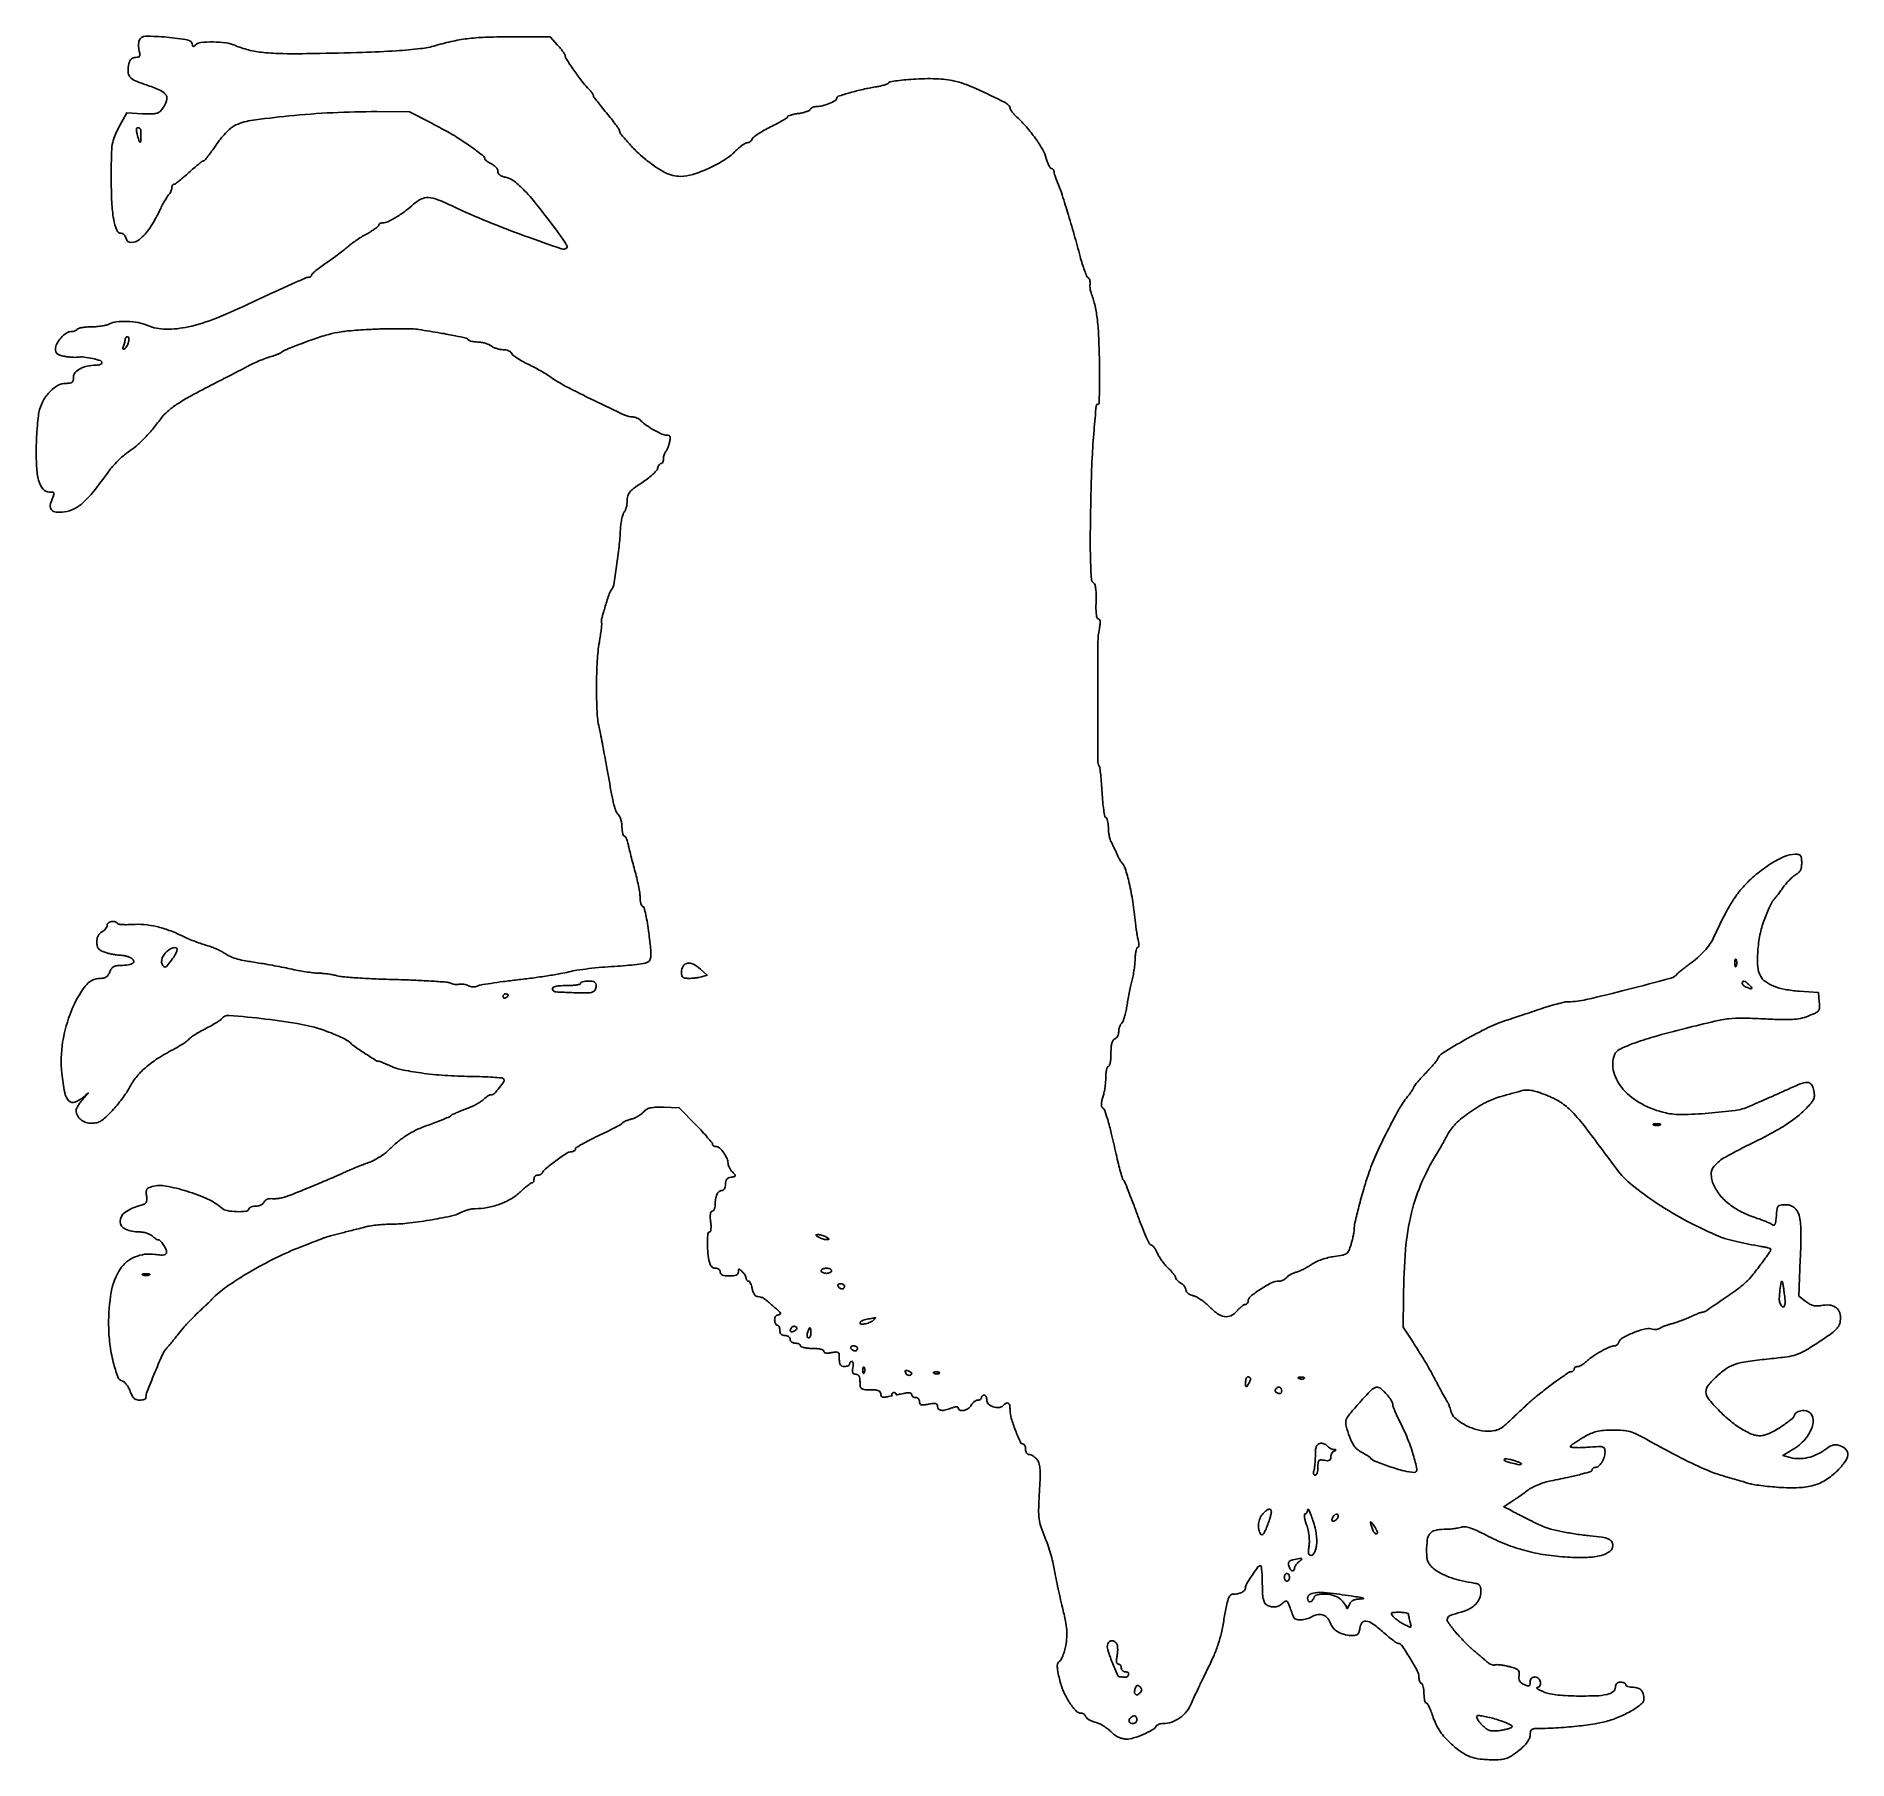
# Model space of a CAD drawing. Extents: x 1 to 701, y 0 to 666.
import ezdxf

# ---------------------------------------------------------------- set-up
doc = ezdxf.new("R2010")
doc.units = 0

msp = doc.modelspace()

# ---------------------------------------------------------------- linework, layer by layer
for points in [[(40.360768, 664.497764, 0.066995), (40.182805, 663.746567, 0.027866), (40.137794, 662.703092, 0.026957), (40.213645, 661.564313, 0.031384), (40.411205, 660.497764, -0.028996), (40.661138, 659.183525, -0.15948), (40.52923, 658.483858, -0.213823), (40.038614, 658.113316, -0.056449), (39.038104, 658, 0.090884), (38.150289, 657.83728, 0.096737), (37.399625, 657.371436, 0.086574), (36.819551, 656.608056, 0.057857), (36.430496, 655.579095, 0.062949), (36.057741, 652.492186, 0.178871), (36.808292, 650.495508, 0.114697), (38.958724, 648.931405, 0.019214), (43.759697, 647.113209, -0.0244), (48.699207, 645.183768, -0.147128), (50.758335, 643.401903, -0.231022), (50.999194, 641.245261, -0.06714), (49.420347, 638.189742, -0.068649), (48.308798, 636.992012, -0.10936), (47.066595, 636.364509, -0.062993), (45.212709, 636.133277, -0.011057), (41.692397, 636.217235), (35.544101, 636.5), (32.570334, 631, 0.026339), (30.823006, 627.317127, 0.059456), (29.996015, 624.347009, 0.033726), (29.656375, 620.377752, 0.003966), (29.567583, 611.5, 0.011922), (29.774465, 601.999165, 0.033395), (30.520756, 595.386307, 0.049029), (31.714584, 591.189222, 0.308157), (33.460921, 590, -0.135587), (33.999208, 589.851297, -0.072882), (34.536788, 589.4125, -0.063875), (34.992519, 588.764798, -0.057511), (35.289749, 588, 0.34032), (37.290575, 586.450454, 0.174727), (40.453269, 587.580054, 0.073571), (44.475394, 592.030247, 0.036925), (48.210824, 598.642612, -0.009543), (49.178941, 600.599133, -0.0104), (50.194742, 602.461312, -0.009927), (51.127458, 604.017224, -0.049477), (51.75, 604.821429, 0.046628), (52.228459, 605.432298, 0.036172), (52.632812, 606.17433, 0.037195), (52.9101, 606.92864, 0.069591), (53, 607.571429, -0.057398), (53.062932, 608.117831, -0.076676), (53.248955, 608.580357, -0.095627), (53.524209, 608.890344, -0.164974), (53.847507, 609, 0.15937), (54.371665, 609.171424, 0.007375), (55.886167, 610.3154, 0.011612), (57.657619, 611.76228, 0.008016), (59.597507, 613.477958, -0.006519), (61.527731, 615.19541, -0.009627), (63.26926, 616.64699, -0.005377), (64.762293, 617.817351, -0.157064), (65.212739, 617.977958, 0.214123), (65.628958, 618.180449, 0.006089), (66.91103, 619.753122, 0.011359), (68.382756, 621.692877, 0.007447), (69.993289, 623.990118, -0.019637), (71.769027, 626.396045, -0.019237), (73.73972, 628.672363, -0.019537), (75.620196, 630.531524, -0.06594), (77.034848, 631.518021, -0.084248), (83.489549, 633.579593, -0.010419), (98.203896, 635.357034, -0.012613), (115.214056, 636.620688, -0.01279), (132.187646, 637.017071), (144.875291, 636.988786), (152.687646, 632.933764, -0.003108), (155.868805, 631.257389, -0.003296), (158.967051, 629.573652, -0.003143), (161.616161, 628.089495, -0.015085), (163.093805, 627.189371, -0.005521), (167.809335, 624.043402, -0.013421), (171.197429, 621.592658, -0.010477), (173.619804, 619.657651, -0.222525), (174, 618.845675, 0.185296), (174.159791, 618.4293, 0.039141), (174.734375, 617.883531, 0.036062), (175.542808, 617.319284, 0.027439), (176.5, 616.818046, -0.052352), (177.456196, 616.255049, -0.053702), (178.265625, 615.509944, -0.059315), (178.818018, 614.704175, -0.121205), (179, 613.964485, 0.128533), (179.199516, 613.201175, 0.098691), (179.76218, 612.543997, 0.075662), (180.682029, 612.023483, 0.041652), (181.927083, 611.664583, -0.115109), (185.326021, 610.119708, -0.039335), (189.371264, 606.467054, -0.023869), (194.73998, 600.22087, -0.005962), (202.888453, 589.509681, -0.010676), (204.154025, 587.725904, -0.017205), (205.145596, 586.148916, -0.011306), (205.868832, 584.838441, -0.327808), (205.814094, 584.480761, -0.286862), (203.612872, 583.973069, -0.003646), (189.529341, 588.944409, -0.010653), (174.984142, 594.551392, -0.013602), (161.846001, 600.362524, 0.016773), (155.792039, 602.994486, 0.080785), (152.13427, 603.794548, 0.1299), (149.305138, 603.208571, 0.074881), (146.439838, 601.197106, -0.032671), (143.508229, 598.746646, -0.022645), (139.906954, 596.358094, -0.020053), (136.45546, 594.471403, -0.115548), (134.44284, 594, 0.056354), (133.890943, 593.937598, 0.075793), (133.423834, 593.752935, 0.095002), (133.11065, 593.479796, 0.167582), (133, 593.158929, -0.224935), (132.787435, 592.71033, -0.014312), (131.604688, 591.797755, -0.018766), (130.069999, 590.76794, -0.012696), (128.25, 589.706224, 0.012791), (126.248181, 588.537933, 0.010364), (124.160938, 587.186511, 0.010507), (122.287488, 585.859381, 0.026539), (121, 584.795878, -0.018769), (119.658366, 583.652135, -0.005724), (117.545312, 582.02244, -0.005722), (115.13476, 580.249789, -0.006221), (112.75, 578.582365, 0.009251), (110.546591, 577.021779, 0.013889), (108.689062, 575.572614, 0.008699), (107.214956, 574.311466, 0.214633), (107, 573.833782, -0.118678), (106.923438, 573.515763, -0.100639), (106.707492, 573.244924, -0.092374), (106.384538, 573.063061, -0.082345), (106.004227, 573, 0.10221), (104.79152, 572.749481, 0.002036), (98.991821, 570.218414, 0.004747), (92.223759, 567.15478, 0.003133), (84.5, 563.510814, -0.016269), (70.206924, 557.22106, -0.040556), (59.312232, 553.839573, -0.057095), (50.692677, 552.92405, -0.097529), (43.627876, 554.375961, 0.053398), (39.995177, 555.461738, 0.036346), (35.704882, 555.940285, 0.036759), (31.659853, 555.798402, 0.096006), (28.892403, 554.942416, -0.065015), (27.80594, 554.531543, -0.01874), (26.040226, 554.184214, -0.018513), (24.001111, 553.938898, -0.018743), (21.957834, 553.846423, 0.016894), (20.017868, 553.76581, 0.023471), (18.291806, 553.553745, 0.021235), (16.922534, 553.259538, 0.193127), (16.440673, 552.904007, -0.111971), (16.099973, 552.55725, -0.050147), (15.527127, 552.265552, -0.046182), (14.832531, 552.066961, -0.046579), (14.115297, 552, 0.151282), (12.23426, 551.417536, 0.05895), (10.162369, 549.606433, 0.058458), (8.533255, 547.31436, 0.125941), (8, 545.230862, 0.086412), (8.185186, 544.167342, 0.135048), (8.716712, 543.412109, 0.096317), (9.709496, 542.873589, 0.029891), (11.36434, 542.459472, 0.015886), (12.790704, 542.238532, 0.013869), (14.294317, 542.096517, 0.014077), (15.660979, 542.044174, 0.039647), (16.61434, 542.11018, -0.065144), (19.109556, 542.155783, -0.028486), (22.378468, 541.598734, -0.020771), (25.404152, 540.770209, -0.326398), (26, 539.954687, -0.224067), (25.82755, 539.58919, -0.075976), (25.309459, 539.280439, -0.057794), (24.549403, 539.069835, -0.038732), (23.649223, 539, 0.050613), (20.322971, 538.662435, 0.071702), (17.52747, 537.656427, 0.092463), (15.657052, 536.165426, 0.180264), (15, 534.402175, -0.052282), (14.868755, 533.150448, -0.171922), (14.441371, 532.452509, -0.140245), (13.605884, 532.097145, -0.030881), (12.034478, 532, 0.12534), (9.052743, 531.240609, 0.072038), (6.066285, 529.005031, 0.064816), (3.538148, 525.713254, 0.062659), (1.901979, 521.846883, 0.036894), (1.421832, 519.495407, 0.009838), (1.00955, 515.692522, 0.009919), (0.710946, 511.338758, 0.010081), (0.587346, 507, 0.016272), (0.78181, 498.973196, 0.057555), (1.661412, 493.902128, 0.111389), (3.252108, 491.04893, 0.213231), (5.599882, 490, -0.027172), (6.939765, 489.92713, -0.252408), (7.401142, 489.609347, -0.209233), (7.43799, 489.002494, -0.018916), (6.847102, 487.56377, 0.066877), (6.023033, 484.841769, 0.224569), (6.526816, 483.098933, 0.196731), (8.274887, 482.234815, 0.05175), (11.458939, 482.339318, 0.082901), (15.247569, 483.518091, 0.067584), (18.753126, 485.926813, 0.041734), (22.74149, 490.204696, 0.010996), (28.372719, 497.689949, -0.023472), (30.058794, 499.818484, -0.016645), (32.136093, 502.047656, -0.016851), (34.26713, 504.047557, -0.033853), (36.099485, 505.447138, 0.03051), (39.157194, 507.750485, 0.022005), (42.280914, 510.664077, 0.019845), (45.462681, 514.173272, 0.014804), (48.695939, 518.277833, -0.053673), (51.348362, 521.154598, -0.033977), (54.98176, 523.921195, -0.021583), (60.415086, 527.175814, -0.00591), (69.252202, 531.829569, 0.000442), (73.705932, 534.113109, 0.000574), (77.783459, 536.214237, 0.000429), (81.197942, 537.982376, 0.005207), (82.5, 538.67535, -0.015367), (84.753631, 539.816629, -0.012479), (87.23391, 540.903729, -0.012629), (89.722751, 541.84869, -0.017523), (92, 542.559538, 0.021476), (93.050424, 542.896562, 0.017704), (94.139316, 543.342652, 0.018064), (95.110522, 543.824253, 0.044684), (95.77214, 544.263208, -0.067963), (96.69047, 544.812892, -0.004541), (99.528147, 545.994514, -0.006477), (102.95334, 547.333005, -0.0048), (106.77214, 548.726878, -0.012929), (112.583594, 550.617467, -0.028071), (117.149366, 551.698744, -0.024011), (122.227832, 552.354415, -0.007229), (130, 552.867552, -0.006806), (135.535154, 553.077193, -0.007074), (141.003125, 553.132406, -0.006849), (145.731592, 553.048474, -0.030366), (148.5, 552.792615, -0.003327), (156.827112, 551.452835, -0.009572), (162.578539, 550.374584, -0.006761), (166.742174, 549.452303, -0.198994), (167.60443, 548.831029, 0.166902), (167.99993, 548.506951, 0.031731), (168.904514, 548.234772, 0.030727), (170.049633, 548.041276, 0.024003), (171.309017, 547.968197, -0.038862), (172.67306, 547.848329, -0.029764), (174.132856, 547.514453, -0.030494), (175.468958, 547.033803, -0.06039), (176.44113, 546.468197, 0.053915), (177.380313, 545.905433, 0.031471), (178.60573, 545.431283, 0.031152), (179.907646, 545.10718, 0.045456), (181.084141, 545, -0.047912), (182.15726, 544.896932, -0.053654), (183.149091, 544.591527, -0.060985), (183.919654, 544.142386, -0.139606), (184.319625, 543.609453, 0.139232), (184.839235, 542.916051, 0.016908), (186.407102, 541.80334, 0.019015), (188.407542, 540.589577, 0.014607), (190.676614, 539.413664, -0.009017), (193.126095, 538.178793, -0.007634), (195.67063, 536.787871, -0.007715), (197.951104, 535.448792, -0.021289), (199.5, 534.414072, 0.038378), (205.060618, 530.967953, 0.006418), (216.287583, 525.331936, 0.003483), (228.093071, 519.69535, 0.110062), (231.213712, 519, -0.069959), (231.946696, 518.896937, -0.038926), (232.793466, 518.580919, -0.037951), (233.61684, 518.119414, -0.049706), (234.283801, 517.573342, 0.045697), (236.452519, 515.768542, 0.023488), (239.457717, 513.902107, 0.021222), (242.445141, 512.398249, 0.105845), (244.269052, 512.003738, -0.080783), (245.120909, 511.863355, -0.218294), (245.557048, 511.453459, -0.131164), (245.654896, 510.679301, -0.024094), (245.389944, 509.25, -0.019885), (245.077794, 508.127518, -0.019645), (244.676356, 507.02875, -0.019953), (244.249517, 506.09675, -0.068258), (243.870892, 505.55, 0.073178), (243.536736, 505.057227, 0.035789), (243.255824, 504.350312, 0.03454), (243.064121, 503.55887, 0.042173), (243, 502.8, -0.047107), (242.93495, 502.111084, -0.067085), (242.74051, 501.52875, -0.08723), (242.454031, 501.136041, -0.194013), (242.116631, 501, 0.172859), (241.742984, 500.866845, 0.062929), (241.349862, 500.453588, 0.052991), (240.998134, 499.851713, 0.041824), (240.746829, 499.139875, -0.123705), (240.230551, 498.199172, -0.020405), (238.749415, 496.728384, -0.021351), (236.821483, 495.109804, -0.017428), (234.630198, 493.542637, 0.012397), (231.508209, 491.356982, 0.063495), (229.98119, 489.898647, 0.104571), (229.248324, 488.467256, 0.0663), (229, 486.602762, -0.0322), (228.91554, 485.292641, -0.032212), (228.66356, 484.004372, -0.033982), (228.295545, 482.91396, -0.098306), (227.854673, 482.254673, 0.122792), (227.391242, 481.48337, 0.020848), (226.95503, 479.809898, 0.021677), (226.602647, 477.756487, 0.017798), (226.40039, 475.540365, -0.013377), (225.857194, 468.944963, -0.008809), (224.896285, 461.392158, -0.004217), (223.787439, 454.182235, -0.125639), (223.056254, 452.504518, 0.084463), (222.093455, 450.710027, 0.007806), (220.558228, 445.889238, 0.005872), (219.124757, 440.921939, 0.135752), (219.125707, 439.461292, -0.091524), (219.183222, 438.809141, -0.005691), (218.97731, 436.873005, -0.008268), (218.665786, 434.559862, -0.00603), (218.246198, 432, 0.030736), (217.429007, 424.80376, 0.012129), (217.156204, 414.837274, 0.011538), (217.350976, 405.08399, 0.043742), (218.143744, 399.042368, -0.005608), (218.65255, 396.615785, -0.001506), (219.405888, 392.749946, -0.001525), (220.235068, 388.35311, -0.001577), (221.028064, 384, 0.001339), (222.970641, 373.307405, 0.014647), (223.88842, 369.036767, 0.038015), (224.659079, 366.687412, 0.098425), (225.64531, 365.211833, -0.092103), (226.166154, 364.453304, -0.035524), (226.60206, 363.24794, -0.033678), (226.900059, 361.840546, -0.035346), (227, 360.428571, 0.024418), (227.064204, 359.114668, 0.038862), (227.26041, 358.007143, 0.045897), (227.543646, 357.218386, 0.291433), (227.886501, 357, -0.228839), (228.263113, 356.818108, -0.049319), (228.666411, 356.192187, -0.042153), (229.031373, 355.303213, -0.029294), (229.296641, 354.25, 0.012339), (229.625557, 352.72803, 0.002643), (230.275324, 350.104688, 0.00276), (231.06108, 347.07305, 0.002627), (231.893003, 344, -0.009483), (232.687704, 340.896351, -0.009558), (233.361897, 337.772917, -0.009408), (233.845652, 335.031424, -0.037626), (233.982862, 333.333333, 0.031204), (234.066942, 332.095112, 0.041551), (234.305509, 330.993361, 0.047296), (234.648413, 330.161092, 0.193281), (235.057168, 329.814277, -0.253358), (235.523527, 329.316449, -0.008688), (236.177595, 326.6335, -0.014403), (236.82268, 323.3317, -0.009333), (237.386857, 319.480944, -0.004552), (238.058304, 313.802959, -0.032275), (238.180497, 311.032441, -0.074874), (237.903277, 309.416704, -0.154679), (237.159979, 308.389321, -0.11887), (236.061405, 307.923652, -0.008172), (232.699318, 307.422557, -0.011289), (228.625333, 306.976584, -0.008226), (224.08029, 306.657886, 0.008943), (219.206686, 306.309129, 0.007885), (214.13921, 305.774597, 0.007946), (209.585488, 305.147939, 0.023655), (206.5, 304.522646, -0.018467), (203.288283, 303.83702, -0.005039), (198.17183, 302.993934, -0.005089), (192.345867, 302.154767, -0.005278), (186.574316, 301.445242, 0.004455), (181.12311, 300.784201, 0.006249), (176.26926, 300.08987, 0.00388), (172.211524, 299.425292, 0.080498), (171.048493, 299.025952, -0.076884), (170.283407, 298.757093, -0.057487), (169.390519, 298.694833, -0.055603), (168.474984, 298.839129, -0.060772), (167.642654, 299.180105, 0.052352), (166.821046, 299.532907, 0.037451), (165.845548, 299.757323, 0.038002), (164.872221, 299.830736, 0.06386), (164.06051, 299.726075, -0.05747), (163.264206, 299.613075, -0.037895), (162.339527, 299.658979, -0.037939), (161.43415, 299.843639, -0.058357), (160.696426, 300.150013, 0.108407), (159.472132, 300.52101, 0.002966), (153.875321, 300.926537, 0.006), (147.255379, 301.286998, 0.004064), (139.705094, 301.545835, -0.004202), (132.025988, 301.81121, -0.005478), (125.004221, 302.190081, -0.004134), (119.13833, 302.619806, -0.049517), (116.907304, 303.026585, 0.021773), (115.353668, 303.399812, 0.013024), (113.480047, 303.714059, 0.013029), (111.5949, 303.93004, 0.022008), (110.006228, 304, -0.027821), (108.193336, 304.100951, -0.008536), (105.473287, 304.451937, -0.008513), (102.436703, 304.949538, -0.009227), (99.499626, 305.538509, 0.004868), (96.347586, 306.199218, 0.003048), (92.646765, 306.913986, 0.003059), (88.992907, 307.573497, 0.005572), (86, 308.060525, -0.006701), (80.761792, 308.92507, -0.028438), (77.672738, 309.660855, -0.042865), (75.353675, 310.577378, -0.032926), (73, 311.949737, 0.034258), (71.728175, 312.686775, 0.014041), (69.9125, 313.516517, 0.013815), (67.906098, 314.301524, 0.017207), (66, 314.913995, -0.01509), (63.952216, 315.562444, -0.008434), (61.5, 316.467915, -0.008408), (59.049567, 317.467742, -0.013518), (57, 318.410822, 0.025939), (51.955521, 320.58186, 0.032398), (47.070278, 322.038497, 0.034403), (42.302346, 322.789492, 0.037405), (37.609334, 322.848968, -0.012506), (35.457665, 322.769121, -0.020862), (33.646217, 322.822822, -0.016266), (32.243161, 322.969103, -0.375319), (31.998637, 323.25, 0.236966), (31.854924, 323.53751, 0.070849), (31.4121, 323.779688, 0.054131), (30.765898, 323.945267, 0.035686), (30, 324, 0.071572), (29.235698, 323.890031, 0.086803), (28.5875, 323.56971, 0.100362), (28.154156, 323.093778, 0.135454), (28, 322.535184, -0.112104), (27.854925, 321.896259, -0.055403), (27.4125, 321.186237, -0.050946), (26.764994, 320.518128, -0.052011), (26, 320, 0.078914), (25.149758, 319.355119, 0.073735), (24.517734, 318.464546, 0.067301), (24.130328, 317.353815, 0.050341), (24, 316.062641, 0.049683), (24.150033, 314.556477, 0.118723), (24.62034, 313.544144, 0.106261), (25.538309, 312.789873, 0.03518), (27.149223, 312.097825, 0.020106), (28.531773, 311.677379, 0.015068), (30.083214, 311.322486, 0.015294), (31.566094, 311.076845, 0.033406), (32.714965, 311, -0.037205), (33.79086, 310.919832, -0.023327), (35.029505, 310.674676, -0.023377), (36.233246, 310.317052, -0.038986), (37.200841, 309.892513, -0.152002), (38.204151, 308.873646, -0.370802), (37.97769, 307.924265, -0.123368), (36.23597, 307.226638, -0.032712), (33.225249, 307.015313, 0.035954), (31.548188, 306.886678, 0.097439), (30.429761, 306.487655, 0.111787), (29.635928, 305.733743, 0.056363), (29, 304.5, -0.054906), (28.410503, 303.348135, -0.094703), (27.662158, 302.578802, -0.095766), (26.689137, 302.144939, -0.057183), (25.425961, 302, 0.236705), (19.527515, 299.041868, 0.063735), (14.226365, 289.648372, 0.057063), (10.799134, 277.383654, 0.06639), (10.485784, 265.288147, 0.019914), (11.578565, 257.882732, 0.142257), (13.198019, 254.686295, 0.30928), (15.539447, 254.164343, 0.084906), (18.935549, 256.246366, -0.000794), (20.63893, 257.733694, -0.726671), (20.701092, 257.696381, -0.126958), (20.595203, 257.492578, -0.00045), (18.75, 255.441647, 0.022066), (17.699653, 254.167507, 0.025392), (16.817155, 252.862267, 0.025698), (16.191328, 251.695604, 0.116264), (16.031803, 250.945281, 0.112674), (16.517713, 249.013345, 0.103593), (17.802997, 247.414997, 0.094544), (19.734808, 246.363247, 0.077664), (22.059282, 246, 0.063484), (23.966748, 246.243169, 0.075299), (25.635487, 246.956409, 0.051721), (27.451604, 248.358869, 0.014921), (29.94904, 250.883264, 0.014784), (31.838036, 253.034324, 0.011767), (33.750655, 255.4608, 0.011941), (35.417091, 257.794509, 0.029087), (36.5, 259.609014, -0.049545), (39.210974, 263.756615, -0.043521), (42.794919, 267.490465, -0.037286), (47.490604, 271.018493, -0.021797), (53.579041, 274.55505, 0.011165), (55.537271, 275.637518, 0.012895), (57.351842, 276.757775, 0.012001), (58.834713, 277.778546, 0.070627), (59.512336, 278.432863, -0.074794), (60.211352, 279.096727, -0.011004), (61.8393, 280.18271, -0.012213), (63.837057, 281.385284, -0.01022), (66.012336, 282.565175, 0.007724), (68.159444, 283.715949, 0.010303), (70.070365, 284.830605, 0.007799), (71.624303, 285.81409, 0.097198), (72.12082, 286.29907, -0.268776), (75.120326, 287.71958, -0.008288), (89.247079, 286.310367, -0.016313), (103.234736, 284.216022, -0.044039), (112.908725, 281.546294, -0.009086), (116.232912, 280.236043, -0.015304), (118.964836, 279.002136, -0.015924), (121.041868, 277.903096, -0.089682), (122, 277.100296, 0.069694), (123.322956, 275.899247, 0.004897), (127.496014, 273.116141, 0.002948), (131.882453, 270.289132, 0.142604), (132.875598, 270, -0.0844), (133.360713, 269.917525, -0.010151), (134.381344, 269.536728, -0.011846), (135.583748, 269.026806, -0.009488), (136.854088, 268.422904, 0.064472), (141.552362, 266.792744, 0.01753), (149.316753, 265.458734, 0.016872), (158.581516, 264.516492, 0.014141), (168.45201, 264.128066, -0.005969), (173.088292, 264.02146, -0.009021), (177.120211, 263.807687, -0.004475), (180.506367, 263.536339, -0.175902), (181.177104, 263.222896, -0.346865), (181.299117, 262.190512, -0.028111), (179.636231, 259.792556, -0.030095), (177.666317, 257.558735, -0.199569), (176.322212, 257, 0.115479), (175.833398, 256.885579, 0.02546), (175.076863, 256.461623, 0.025186), (174.232372, 255.868803, 0.021905), (173.409872, 255.167227, -0.049207), (172.320855, 254.336446, -0.015904), (170.560179, 253.324727, -0.015686), (168.518859, 252.317489, -0.016987), (166.471311, 251.468567, 0.00595), (164.530526, 250.713661, 0.008288), (162.813448, 249.988828, 0.005456), (161.397026, 249.344491, 0.099415), (161, 249.05134, -0.103913), (160.310335, 248.551542, -0.00705), (158.071573, 247.58933, -0.007277), (154.789804, 246.288919, -0.002106), (149.686638, 244.376765, 0.033111), (146.367002, 242.89234, 0.027965), (143.071754, 240.905377, 0.026112), (139.802654, 238.416404, 0.021133), (136.56148, 235.425824, -0.040817), (135.031004, 234.121268, -0.021139), (132.93056, 232.739061, -0.02087), (130.638302, 231.492706, -0.029672), (128.5, 230.596323, 0.00705), (126.294091, 229.78679, 0.004724), (123.79375, 228.801798, 0.004758), (121.38927, 227.801493, 0.009351), (119.5, 226.95223, -0.008453), (115.817199, 225.288789, -0.002455), (110.085141, 222.848858, -0.00253), (103.797027, 220.245978, -0.003312), (98.022698, 217.934422, -0.027922), (96.497787, 217.431915, -0.021629), (94.790752, 217.05154, -0.022081), (93.162342, 216.835598, -0.048086), (91.903349, 216.84619, 0.046159), (90.752509, 216.8603, 0.074467), (89.799813, 216.638586, 0.091492), (89.09374, 216.196122, 0.116048), (88.662036, 215.561662, -0.118023), (88.252007, 214.96408, -0.065316), (87.519689, 214.458738, -0.059444), (86.595466, 214.116307, -0.059088), (85.614718, 214, 0.040522), (84.651852, 213.921837, 0.049941), (83.782039, 213.688771, 0.058114), (83.122303, 213.347235, 0.165294), (82.813499, 212.940497, -0.293906), (81.622703, 211.982789, -0.034126), (78.036797, 211.84864, -0.037479), (74.325041, 212.242654, -0.136073), (72.209617, 213.267559, 0.07436), (66.87994, 216.707828, 0.030969), (58.856138, 219.754003, 0.029972), (50.74761, 221.746803, 0.107149), (45.441691, 221.574721, 0.040468), (44.033374, 221.097374, 0.154424), (43.341104, 220.497377, 0.142363), (43.089033, 219.577377, 0.032594), (43.220152, 217.953365, -0.037374), (43.340658, 216.25934, -0.164737), (43.020566, 215.325555, -0.138365), (42.161501, 214.687232, -0.023667), (40.208647, 214.047165, 0.084744), (34.849373, 211.534041, 0.249644), (33.050388, 208.026806, 0.297242), (35.037964, 205.078718, 0.100272), (40.36283, 204, -0.038162), (41.810683, 203.889333, -0.034813), (43.271313, 203.559375, -0.036617), (44.535829, 203.076217, -0.087025), (45.357143, 202.5, 0.02174), (45.983589, 201.925782, 0.025604), (46.625429, 201.440625, 0.025789), (47.200077, 201.092644, 0.123859), (47.568329, 201, -0.206791), (48.470149, 200.610362, -0.036816), (49.654165, 199.150775, -0.039438), (50.64429, 197.457412, -0.107239), (50.968197, 196.114076, -0.207161), (50.71605, 195.492903, -0.152531), (50.047278, 195.149882, -0.063881), (48.767235, 195.094026, -0.01306), (46.510866, 195.343456, 0.132592), (38.765405, 194.351083, 0.150904), (33.017788, 189.601354, 0.10432), (29.574459, 180.795273, 0.043351), (28.571797, 168, 0.028636), (29.050949, 160.717731, 0.030474), (30.357937, 153.690441, 0.027342), (32.117202, 147.992821, 0.244945), (33.995269, 146.290986, -0.12663), (34.716747, 145.8896, -0.042034), (35.527769, 144.978154, -0.038694), (36.292858, 143.77338, -0.035381), (36.889438, 142.429208, 0.030846), (37.61803, 140.746639, 0.087649), (38.383666, 139.729333, 0.113759), (39.323037, 139.186195, 0.07456), (40.564728, 139, 0.035737), (41.497427, 139.066748, 0.054144), (42.284639, 139.268653, 0.070815), (42.824382, 139.563967, 0.236454), (43, 139.914562, -0.093193), (43.446952, 142.291737, -0.00505), (46.303583, 149.406687, -0.005846), (49.280588, 156.378128, -0.073577), (50.802005, 158.793174, 0.004216), (51.656875, 159.806824, 0.001433), (52.882464, 161.293815, 0.001425), (54.226925, 162.944163, 0.00164), (55.5, 164.526597, -0.006357), (57.796433, 167.326573, -0.013338), (59.665802, 169.431051, -0.012666), (61.704752, 171.499122, -0.005182), (64.572747, 174.207566, 0.0022), (65.766775, 175.321773, 0.002297), (66.933869, 176.430653, 0.002206), (67.933782, 177.397971, 0.010116), (68.5, 177.973408, -0.052053), (74.090464, 182.775566, -0.01837), (83.001055, 188.473682, -0.018247), (93.162987, 193.968773, -0.022667), (103, 198.289914, 0.000001), (105.6352, 199.30769, 0.000002), (108.178125, 200.289846, 0.000002), (110.346558, 201.127378, 0.000009), (111.5, 201.572909, -0.01778), (112.589695, 201.949897, -0.004534), (114.38125, 202.481486, -0.004615), (116.439063, 203.051325, -0.004663), (118.5, 203.58106, 0.001229), (120.70611, 204.131987, 0.000844), (123.20625, 204.767366, 0.00085), (125.611695, 205.387362, 0.001729), (127.5, 205.884467, -0.025764), (129.439183, 206.296482, -0.011615), (132.017225, 206.645623, -0.011464), (134.7625, 206.889085, -0.015347), (137.260765, 206.976143, 0.027212), (143.952465, 207.368406, 0.012724), (152.553223, 208.5665, 0.010657), (160.717945, 210.095889, 0.068673), (164.659655, 211.506271, -0.032001), (165.942453, 212.074164, -0.022324), (167.451051, 212.554325, -0.022601), (168.945317, 212.88582, -0.042729), (170.17371, 212.993839, 0.044113), (174.946945, 213.42687, 0.042129), (179.647157, 214.69158, 0.043604), (183.90009, 216.663782, 0.057341), (187.339096, 219.202526, -0.00905), (188.957022, 220.657372, -0.012916), (190.448552, 221.884492, -0.008852), (191.723698, 222.843665, -0.1581), (192.205759, 223, 0.182176), (192.508928, 223.114252, 0.091008), (192.766692, 223.440625, 0.070926), (192.941329, 223.926044, 0.050978), (193, 224.5, -0.09335), (193.107842, 225.07259, -0.096425), (193.416146, 225.559375, -0.099164), (193.876128, 225.885184, -0.105033), (194.416667, 226, 0.050105), (194.98328, 226.056923, 0.053269), (195.515104, 226.225341, 0.059487), (195.936192, 226.473174, 0.128218), (196.166667, 226.767119, -0.121122), (197.402749, 228.389797, -0.01107), (201.452609, 231.510943, -0.009917), (205.661106, 234.481455, -0.149806), (207.352992, 235, 0.061625), (207.982776, 235.077917, 0.080055), (208.516191, 235.307199, 0.09772), (208.873243, 235.646934, 0.155081), (209, 236.045783, -0.258344), (209.309269, 236.604394, -0.008553), (211.563637, 237.963168, -0.014332), (214.382416, 239.490857, -0.009252), (217.727275, 241.104505, 0.005436), (221.10992, 242.704674, 0.007963), (224.047406, 244.191854, 0.00434), (226.48461, 245.502063, 0.129537), (226.987292, 245.979438, -0.123287), (227.377226, 246.358975, -0.024989), (228.241848, 246.805357, -0.02496), (229.32628, 247.234354, -0.021112), (230.510017, 247.580617, 0.0417), (231.784505, 248.011064, 0.02897), (233.142223, 248.695601, 0.029328), (234.377499, 249.511196, 0.052083), (235.27202, 250.338301, -0.073964), (236.468212, 251.351316, -0.080885), (237.872469, 251.934452, -0.051636), (239.86282, 252.192632, -0.013343), (243.102854, 252.189816), (249.161667, 252.022833), (255.580834, 245.378647, -0.006086), (258.040769, 242.769661, -0.00917), (260.11437, 240.431441, -0.004641), (261.802181, 238.418912, -0.173867), (262, 237.86723, 0.157086), (262.106545, 237.536468, 0.097333), (262.406841, 237.254749, 0.079367), (262.855367, 237.064568, 0.060732), (263.38499, 237, -0.195523), (264.713868, 236.459692, -0.045948), (266.303622, 234.597418, -0.046916), (267.58918, 232.357456, -0.107223), (268, 230.463755, 0.080914), (268.119864, 229.727911, 0.037885), (268.495574, 228.836005, 0.036254), (269.041447, 227.939426, 0.042163), (269.687062, 227.178571, -0.012866), (270.693474, 226.124327, -0.250464), (270.799451, 225.701592, -0.286598), (270.503425, 225.416055, -0.016013), (269.187062, 225.180449, 0.067643), (268.182883, 224.891515, 0.121514), (267.507834, 224.370749, 0.113742), (267.125067, 223.56887, 0.054765), (267, 222.430449, -0.050839), (266.901622, 221.465398, -0.079483), (266.606713, 220.686186, -0.103863), (266.157136, 220.18121, -0.160453), (265.606989, 220, 0.179114), (264.533287, 219.602622, 0.10663), (263.698877, 218.503644, 0.072831), (263.17005, 216.741409, 0.036549), (263, 214.418213, -0.044841), (262.916818, 213.492555, -0.064705), (262.667572, 212.71035, -0.084623), (262.300776, 212.181666, -0.201515), (261.868331, 212, 0.271201), (261.416837, 211.735667, 0.091193), (261.160016, 210.984872, 0.051598), (261.104871, 209.749286, 0.01871), (261.273174, 208, -0.020984), (261.413683, 206.466481, -0.035322), (261.386289, 205.175, -0.04117), (261.222756, 204.245307, -0.340957), (260.904843, 204, 0.383275), (260.235975, 203.398991, 0.020265), (260.029667, 200.289533, 0.026799), (260.131271, 196.643333, 0.028996), (260.625, 193.125, 0.036002), (261.015813, 191.709406, 0.083544), (261.55, 190.75, 0.113824), (262.248612, 190.197224, 0.111131), (263.125, 190, -0.078509), (263.841255, 189.886838, -0.090584), (264.449219, 189.559375, -0.10078), (264.855664, 189.072071, -0.124206), (265, 188.5, 0.164293), (265.226074, 187.830552, 0.129352), (265.833333, 187.357143, 0.075863), (266.895967, 187.081893, 0.025511), (268.5, 187, 0.024899), (270.142462, 187.081842, 0.080783), (271.193182, 187.362245, 0.139393), (271.780788, 187.856181, 0.149803), (272, 188.571429, -0.025528), (272.044172, 189.436048, -0.371025), (272.25, 189.630952, -0.200518), (272.604089, 189.50242, -0.010352), (273.5, 188.642857, -0.032161), (274.074034, 187.989814, -0.032192), (274.559375, 187.26875, -0.03396), (274.89773, 186.586132, -0.098387), (275, 186.071429, 0.080221), (275.066087, 185.662178, 0.091409), (275.257031, 185.314732, 0.100746), (275.541278, 185.082436, 0.121682), (275.875, 185, -0.239262), (276.251631, 184.808829, -0.04364), (276.669219, 184.11875, -0.038538), (277.056411, 183.149121, -0.026378), (277.35, 182, 0.04137), (277.701074, 180.779514, 0.0658), (278.215746, 179.82427, 0.084833), (278.839644, 179.212074, 0.152842), (279.517206, 179, -0.072909), (280.695465, 178.827272, -0.071444), (281.783495, 178.323311, -0.031632), (283.267433, 177.219252, -0.003709), (286.396023, 174.528421, -0.012902), (287.73042, 173.301317, -0.085789), (288.261145, 172.573871, -0.355514), (288.171658, 172.181108, -0.167445), (287.646023, 172, 0.108619), (286.984691, 171.854618, 0.112825), (286.455753, 171.446237, 0.10086), (286.116279, 170.806057, 0.071757), (286, 170, 0.048028), (286.073693, 169.234582, 0.068025), (286.29375, 168.5875, 0.088204), (286.618118, 168.151477, 0.191087), (287, 168, -0.191087), (287.381882, 167.848523, -0.088204), (287.70625, 167.4125, -0.068025), (287.926307, 166.765418, -0.048028), (288, 166, 0.072254), (288.126841, 165.126841, 0.124864), (288.5, 164.5, 0.124864), (289.126841, 164.126841, 0.072254), (290, 164, -0.072314), (290.769411, 163.888136, -0.08892), (291.416667, 163.5625, -0.10214), (291.846791, 163.075754, -0.130775), (292, 162.5, 0.130775), (292.153209, 161.924246, 0.10214), (292.583333, 161.4375, 0.08892), (293.230589, 161.111864, 0.072314), (294, 161, -0.048028), (294.765418, 160.926307, -0.068025), (295.4125, 160.70625, -0.088204), (295.848523, 160.381882, -0.191087), (296, 160, 0.31052), (296.267028, 159.611488, 0.036969), (297.321875, 159.29375, 0.033738), (298.775243, 159.072283, 0.020945), (300.5, 159, -0.020772), (302.3186, 158.924417, -0.040498), (303.75, 158.6875, -0.053692), (304.716011, 158.332402, -0.285188), (305, 157.875, 0.235987), (305.213978, 157.446879, 0.118186), (305.783333, 157.200417, 0.066631), (306.719229, 157.162792, 0.026134), (308, 157.35, -0.022001), (309.797103, 157.627858, -0.197261), (310.548319, 157.411747, -0.204302), (310.916294, 156.735121, -0.023765), (311, 154.975, 0.031235), (311.092851, 153.490136, 0.117276), (311.418067, 152.621875, 0.165488), (312.026326, 152.158589, 0.080905), (313, 152, 0.048028), (313.765418, 152.073693, 0.068025), (314.4125, 152.29375, 0.088204), (314.848523, 152.618118, 0.191087), (315, 153, -0.084813), (315.065246, 153.381878, -0.093418), (315.253015, 153.70625, -0.100434), (315.532778, 153.923181, -0.11535), (315.861328, 154, -0.285831), (316.156008, 153.816555, -0.076393), (316.329256, 153.265625, -0.053628), (316.365641, 152.458177, -0.031701), (316.244751, 151.5, 0.033343), (316.098242, 150.307261, 0.121329), (316.238282, 149.562712, 0.186522), (316.661525, 149.148514, 0.101798), (317.383423, 149, -0.130546), (318.106217, 148.808012, -0.140233), (318.615285, 148.286057, -0.091205), (318.91038, 147.372202, -0.032621), (319, 146, 0.033956), (319.120733, 144.224263, 0.200505), (319.583333, 143.4375, 0.14616), (320.561635, 143.076799, 0.015744), (323, 143, -0.019316), (324.96586, 142.924028, -0.077311), (326.134615, 142.648438, -0.147564), (326.76351, 142.141021, -0.15085), (327, 141.375, 0.107141), (327.164179, 140.617615, 0.208471), (327.615385, 140.211538, 0.110562), (328.468524, 140.124627, 0.021676), (330, 140.375), (331.365689, 140.659519, -1.333333), (333, 141, 0.014599), (334.634311, 141.340481), (336, 141.625, -0.0256), (337.288649, 141.825308, -0.067142), (338.222222, 141.796296, -0.121045), (338.78662, 141.553626, -0.235148), (339, 141.125, 0.13236), (339.115594, 140.695985, 0.100566), (339.440625, 140.330469, 0.087856), (339.926833, 140.084568, 0.073375), (340.5, 140, -0.106594), (341.072306, 139.876589, -0.099421), (341.559375, 139.526683, -0.095998), (341.885899, 139.003819, -0.091964), (342, 138.388709, 0.122047), (342.188442, 137.628203, 0.207587), (342.691167, 137.225274, 0.096489), (343.665711, 137.153117, 0.016744), (345.5, 137.434022, -0.017075), (347.303117, 137.708934, -0.09171), (348.289997, 137.643949, -0.199181), (348.803905, 137.259821, -0.134733), (349, 136.545313, 0.187509), (349.385281, 135.554067, 0.183226), (350.343201, 135.07116, 0.090363), (352.002558, 135.197061, 0.026846), (354.4349, 135.975249, -0.02277), (355.5495, 136.341883, -0.06817), (356.34245, 136.450498, -0.141354), (356.812422, 136.314925, -0.257767), (357, 135.975249, 0.324221), (357.605554, 135.139555, 0.130442), (359.094173, 135.05421, 0.091258), (360.855016, 135.766027, 0.129015), (362, 137, -0.052011), (362.518128, 137.764994, -0.050946), (363.186237, 138.4125, -0.055403), (363.896259, 138.854925, -0.112104), (364.535184, 139, 0.066486), (365.095134, 139.074788, 0.083557), (365.56971, 139.29375, 0.099365), (365.887108, 139.618655, 0.14491), (366, 140, -0.099038), (366.076342, 140.381638, -0.097945), (366.29375, 140.70625, -0.097945), (366.618362, 140.923658, -0.099038), (367, 141, -0.18959), (367.381851, 140.849811, -0.088693), (367.70625, 140.418097, -0.068509), (367.926278, 139.777156, -0.048508), (368, 139.019052, 0.208319), (368.660158, 137.503327, 0.105307), (370.48189, 136.412743, 0.101005), (372.654848, 136.132501, 0.17999), (374.273216, 136.873216, -0.057764), (375.495576, 137.841634, -0.288242), (376.331351, 137.83606, -0.216966), (376.859788, 137.021605, -0.037076), (377, 135.133353, 0.073357), (377.457785, 132.029891, 0.019928), (379.082654, 127.328364, 0.012286), (381.013681, 122.724827, 0.295434), (382.133325, 122, -0.213738), (382.464817, 121.851512, -0.080072), (382.745414, 121.4125, -0.060915), (382.93647, 120.765734, -0.041412), (383, 120, 0.065448), (383.100511, 119.235419, 0.082843), (383.395097, 118.5875, 0.099075), (383.832092, 118.15411, 0.146983), (384.345012, 118, -0.098865), (384.976116, 117.87398, -0.037944), (385.777318, 117.466964, -0.035724), (386.604525, 116.879777, -0.036645), (387.332207, 116.185409, -0.10634), (388.166245, 114.741085, -0.058138), (388.565595, 112.726068, -0.029104), (388.634252, 109.505329, -0.005069), (388.348431, 103.430543, 0.006409), (388.048223, 96.663683, 0.038036), (388.205695, 93.128778, 0.05171), (388.886852, 90.1373, 0.017938), (390.46057, 85.995134, -0.016392), (391.573522, 83.092799, -0.01124), (392.652712, 79.734345, -0.011341), (393.546874, 76.449292, -0.02248), (394.078194, 73.802637, 0.010029), (394.572625, 70.976928, 0.003786), (395.372904, 67.046225, 0.003749), (396.308278, 62.781758, 0.004561), (397.250634, 58.802637, -0.00857), (398.434521, 53.618664, -0.030135), (398.935946, 50.235347, -0.04095), (398.950241, 47.392218, -0.028492), (398.521773, 44.208947, -0.020119), (398.030919, 42.121942, -0.024869), (397.400842, 40.226702, -0.02448), (396.729511, 38.721931, -0.138647), (396.140669, 38.082359, 0.144757), (395.517508, 37.389027, 0.103061), (395.268521, 36.368189, 0.051064), (395.379646, 34.741374, 0.010255), (395.930937, 31.886429, 0.043863), (397.436426, 27.001114, 0.043094), (399.777913, 22.42267, 0.045236), (402.38958, 18.982073, 0.210818), (404.615252, 18, -0.105899), (405.103111, 17.895501, -0.06659), (405.600563, 17.587074, -0.062368), (406.031817, 17.131731, -0.066912), (406.325442, 16.594296, 0.127473), (406.744618, 16.007122, 0.043655), (407.608458, 15.403394, 0.040009), (408.720787, 14.87599, 0.036659), (409.935675, 14.514128, -0.05419), (411.321555, 14.047963, -0.02692), (412.962139, 13.180087, -0.026356), (414.58345, 12.087215, -0.034912), (415.926322, 10.919832, 0.034352), (417.409899, 9.627217, 0.049423), (418.894607, 8.718408, 0.054599), (420.404623, 8.18184, 0.058149), (421.962915, 8, 0.074689), (424.744575, 8.41785, 0.027503), (428.478673, 9.794437, 0.025281), (431.944643, 11.506201, 0.12767), (433.491168, 12.98571, -0.114334), (433.877116, 13.374871, -0.049643), (434.533099, 13.702052, -0.0456), (435.331091, 13.924895, -0.045326), (436.157888, 14, 0.084046), (439.489528, 14.564009, 0.072293), (442.64491, 16.205663, 0.069729), (445.299472, 18.745421, 0.068803), (447.167938, 21.927985, -0.008875), (448.195679, 24.284629, -0.002713), (449.831949, 27.811272, -0.002714), (451.707408, 31.741142, -0.002965), (453.571614, 35.535921, 0.014018), (455.842258, 40.428425, 0.02274), (457.461235, 44.716383, 0.022981), (458.67279, 49.10103, 0.014716), (459.692588, 54.285921, -0.006128), (460.622199, 59.481997, -0.036396), (461.336351, 62.144599, -0.083792), (462.095221, 63.527118, -0.229297), (463.072163, 64, 0.046883), (464.946409, 64.17613, 0.065515), (466.543073, 64.702131, 0.084681), (467.627263, 65.472945, 0.198496), (468, 66.374854, -0.135627), (468.424706, 67.911769, -0.012935), (470.529033, 71.23061, -0.009804), (472.824478, 74.510976, -0.240066), (473.786051, 74.998714, -0.373253), (474.070614, 74.751, -0.009548), (474.291915, 72.930206, -0.015751), (474.452068, 70.65759, -0.009516), (474.505576, 67.958793, 0.011144), (474.584055, 64.559022, 0.035104), (474.846897, 62.294367, 0.054856), (475.300953, 60.80186, 0.151675), (476.005576, 59.975392, 0.073835), (477.681281, 59.234387, 0.090556), (479.383494, 59.083638, 0.092615), (480.99955, 59.54308, 0.081104), (482.426828, 60.569685, -0.081648), (483.470266, 61.318492, -0.358545), (484.15592, 61.158669, -0.076032), (484.811435, 59.962983, -0.003002), (486.498285, 55.25, 0.234627), (487.420024, 54.352322, 0.084547), (489.282777, 54.084944, 0.065956), (491.634842, 54.459333, 0.054048), (493.983565, 55.445619, -0.092991), (496.152278, 56.164567, -0.135849), (498.134925, 55.894495, -0.126437), (499.795428, 54.613816, -0.074881), (501.029935, 52.421265, 0.109042), (502.185572, 50.659489, 0.073099), (504.143733, 49.240489, 0.065059), (506.672395, 48.31398, 0.055376), (509.498677, 48, 0.059355), (510.67703, 48.140376, 0.140585), (511.438422, 48.572768, 0.12419), (511.911506, 49.384163, 0.041483), (512.183578, 50.741449, -0.127745), (513.027791, 52.924321, -0.277394), (514.618288, 53.608944, -0.123468), (517.144292, 52.598855, -0.025038), (520.938101, 49.554975, 0.008431), (522.971003, 47.809884, 0.012078), (524.835134, 46.338024, 0.008014), (526.426835, 45.181957, 0.15424), (527.002651, 45, -0.249914), (528.349692, 44.281858, -0.009584), (531.519209, 39.359075, -0.013338), (534.396612, 34.405019, -0.125534), (535, 32.0396, 0.047331), (535.074085, 31.258716, 0.046518), (535.29375, 30.500946, 0.050427), (535.616478, 29.874771, 0.110589), (536, 29.5, -0.159713), (536.386693, 29.04134, -0.035556), (536.70625, 28.052725, -0.033489), (536.926586, 26.803639, -0.026918), (537, 25.440983, 0.022968), (537.06061, 24.122237, 0.036745), (537.246039, 23.010789, 0.042209), (537.513073, 22.21337, 0.29931), (537.837578, 22, -0.271187), (538.250716, 21.758137, -0.014252), (538.990892, 20.346822, -0.01925), (539.794038, 18.528978, -0.01249), (540.587578, 16.372159, 0.028732), (541.783467, 13.421144, 0.039443), (543.209164, 10.938688, 0.036744), (545.088223, 8.584432, 0.02081), (547.678079, 6.011543, 0.031114), (551.53602, 2.902677, 0.067229), (554.907345, 1.139706, 0.062762), (558.771942, 0.266544, 0.024217), (564.272008, 0, 0.026738), (567.1214, 0.152486, 0.064247), (569.173179, 0.644262, 0.059934), (571.116293, 1.663999, 0.020869), (573.647008, 3.56695, 0.021255), (575.592486, 5.304412, 0.042946), (576.936213, 6.856796, 0.056323), (577.734873, 8.267648, 0.100986), (578, 9.56695, -0.048646), (578.10525, 10.646193, -0.106608), (578.432087, 11.404721, -0.134311), (578.983348, 11.854638, -0.101562), (579.75, 12.022106, 0.011173), (587.994422, 12.310576, 0.011841), (596.059051, 12.965249, 0.012413), (603.110303, 13.883567, 0.034134), (608, 14.990207, 0.029338), (613.085988, 16.843697, 0.033924), (617.669244, 19.206274, 0.033489), (621.123913, 21.624565, 0.227064), (622, 23.454264, 0.061563), (621.750148, 25.475804, 0.12281), (620.99593, 26.888665, 0.132439), (619.712388, 27.716302, 0.077497), (617.893011, 28, -0.032824), (616.784818, 28.072828, -0.050432), (615.849822, 28.29375, -0.065191), (615.20421, 28.616035, -0.249384), (615, 29, 0.191087), (614.848523, 29.381882, 0.088204), (614.4125, 29.70625, 0.068025), (613.765418, 29.926307, 0.048028), (613, 30, 0.072175), (612.129848, 29.873735, 0.123728), (611.502404, 29.502382, 0.124577), (611.127762, 28.88064, 0.07374), (611, 28.019052, -0.237867), (610.148282, 26.330027, -0.104161), (607.8054, 25.258044, -0.047808), (603.47953, 24.710091, -0.010575), (596, 24.640486, -0.010774), (591.623459, 24.78668, -0.018716), (588.004023, 25.121951, -0.02252), (585.105055, 25.633999, -0.051349), (583, 26.337361, -0.013272), (581.736457, 26.950243, -0.036738), (580.895313, 27.46781, -0.134969), (580.639214, 27.786172, -0.529736), (580.75, 27.960858, 0.262681), (581.793991, 28.593859, 0.175668), (582.028003, 30.006235, 0.144619), (581.297286, 31.44177, 0.206021), (580, 32, 0.072166), (579.130228, 31.873807, 0.123585), (578.502709, 31.50268, 0.124539), (578.127879, 30.881579, 0.07393), (578, 30.021439, -0.041589), (577.912843, 28.975424, -0.264437), (577.588757, 28.57735, -0.181632), (576.978422, 28.570569, -0.019825), (575.655787, 29.110972, -0.050054), (574.568216, 29.744627, -0.109433), (573.931916, 30.462515, -0.115307), (573.677313, 31.355917, -0.059296), (573.75965, 32.523022, 0.073444), (573.814461, 33.819305, 0.182011), (573.395385, 34.655783, 0.104708), (572.335249, 35.287823, 0.016482), (569.999048, 36.000256, 0.01699), (568.293493, 36.397904, 0.019782), (566.649056, 36.655731, 0.019171), (565.255495, 36.764123, 0.101773), (564.504878, 36.640245, -0.128632), (563.878944, 36.570766, -0.053753), (563.050714, 36.784643, -0.048374), (562.166338, 37.219274, -0.045154), (561.359692, 37.824518, 0.005058), (560.416126, 38.65852, 0.001817), (559.056283, 39.827554, 0.001802), (557.556428, 41.098192, 0.002136), (556.129782, 42.287637, -0.018976), (554.565575, 43.68368, -0.008547), (552.616417, 45.626203, -0.008448), (550.625307, 47.750214, -0.011404), (548.902037, 49.741334, -0.018309), (546.311701, 53.120688, -0.238003), (546.081863, 54.64079, -0.232443), (547.167087, 55.750988, -0.017499), (551.302747, 57.05301, 0.051619), (554.574651, 58.333962, 0.080724), (556.99954, 60.129631, 0.094267), (558.480888, 62.369506, 0.099409), (559, 64.954687, 0.041504), (558.861319, 66.622491, 0.163345), (558.382813, 67.520135, 0.128944), (557.385574, 68.06589, 0.022078), (555.25, 68.49906, -0.020296), (550.655917, 69.413878, -0.028858), (546.673022, 70.623475, -0.033021), (543.362519, 72.096157, -0.053783), (540.813264, 73.810582, -0.039412), (539.369131, 75.234329, -0.081108), (538.539292, 76.582198, -0.071899), (538.124875, 78.229579, -0.02573), (538, 80.654635, -0.032785), (538.285487, 85.003831, -0.137724), (539.306774, 87.387308, -0.166728), (541.293678, 88.638079, -0.054181), (544.785184, 89.070285, 0.013968), (546.735017, 89.153868, 0.013597), (548.694781, 89.346479, 0.013624), (550.405951, 89.609314, 0.048256), (551.473646, 89.911822, -0.13156), (552.794637, 90.058937, -0.04126), (554.74799, 89.595011, -0.029178), (557.382846, 88.560919, -0.010748), (560.973646, 86.809367, 0.024176), (568.633466, 83.324331, 0.028851), (576.160585, 80.821931, 0.028628), (583.97544, 79.188658, 0.023168), (592.5, 78.312156, 0.021867), (600.071816, 78.218216, 0.055549), (605.506642, 78.996878, 0.092977), (608.829086, 80.555784, 0.241186), (610, 82.841985, 0.149915), (609.545898, 84.32248, 0.145147), (608.334929, 85.316432, 0.064077), (605.916706, 85.988381, 0.01093), (601.164918, 86.567096, -0.012066), (595.832622, 87.228804, -0.012494), (590.600407, 88.140854, -0.012966), (586.048786, 89.17541, -0.037896), (583, 90.203313, -0.009828), (581.090839, 91.057251, -0.005244), (578.762875, 92.183902, -0.003393), (575.53612, 93.814915, -0.000946), (570.50556, 96.412737), (567.794506, 97.819249), (570.647253, 99.630325, 0.007638), (571.98866, 100.510954, 0.003629), (573.690131, 101.683661, 0.003596), (575.451707, 102.935722, 0.005092), (577, 104.077192, -0.042367), (578.73309, 105.165655, -0.021084), (581.0875, 106.256693, -0.020763), (583.638071, 107.188483, -0.028612), (586, 107.795448, 0.003962), (593.453866, 109.323909, 0.013633), (598.252033, 110.485096, 0.011911), (601.503244, 111.450085, 0.32542), (602, 112.132511, -0.130467), (602.087817, 112.46333, -0.100658), (602.334804, 112.745175, -0.088496), (602.704271, 112.934736, -0.074516), (603.139757, 113, 0.180882), (604.419386, 113.478583, 0.069663), (605.684005, 114.932418, 0.063406), (606.628559, 116.886977, 0.077702), (606.968197, 118.884367, 0.086536), (606.748772, 120.250082, 0.248357), (606.069186, 120.885707, 0.079357), (604.550034, 121.048477, 0.004946), (600.02459, 120.769647, -0.01094), (597.385216, 120.638761, -0.020622), (595.253041, 120.667692, -0.020316), (593.722043, 120.814247, -0.542514), (593.576274, 121.123414, -0.094994), (594.002051, 121.586924, -0.008311), (595.305789, 122.521148, -0.010668), (596.915752, 123.584728, -0.008096), (598.723811, 124.68403, -0.02691), (601.370512, 126.049456, -0.045199), (603.733263, 126.864416, -0.040739), (606.370405, 127.291005, -0.01768), (609.922127, 127.445895, -0.019854), (613.814973, 127.323314, -0.05177), (616.57022, 126.837218, -0.045654), (619.359188, 125.757658, -0.012758), (623.5, 123.569794, 0.006134), (633.083543, 118.342614, 0.011271), (641.029707, 114.360854, 0.013762), (647.63283, 111.455882, 0.027881), (653, 109.610385, -0.001232), (655.708585, 108.837674, -0.001155), (658.471875, 108.035071, -0.001149), (660.920073, 107.311738, -0.003977), (662.5, 106.827275, 0.036054), (664.193461, 106.424666, 0.007792), (667.173675, 105.987197, 0.008091), (670.647748, 105.58948, 0.007655), (674.197618, 105.295971, 0.025805), (681.967074, 105.174872, 0.060445), (687.695542, 106.080271, 0.072831), (692.369086, 108.183643, 0.054326), (696.781588, 111.728956, 0.037987), (699.72458, 115.156651, 0.130846), (700.78404, 117.861582, 0.218219), (700.112338, 119.911796, 0.122523), (697.877556, 121.378059, 0.056175), (696.386864, 121.718607, 0.093739), (695.107409, 121.623021, 0.07246), (693.734159, 121.032408, 0.02274), (691.877556, 119.772277, -0.053327), (688.768248, 117.928591, -0.05244), (685.321969, 116.771646, -0.05424), (681.828453, 116.383226, -0.066751), (678.579568, 116.811117), (675.659136, 117.601334), (679.269676, 119.731605, 0.080989), (684.310045, 123.931331, 0.104651), (687.221417, 129.1859, 0.193427), (686.880975, 133.194777, 0.283213), (683.949563, 135, 0.042484), (682.69536, 134.893239, 0.058322), (681.610288, 134.573751, 0.06997), (680.796271, 134.082957, 0.131273), (680.348295, 133.465258, -0.133803), (678.951569, 131.55937, -0.022179), (675.234564, 128.860688, -0.025037), (671.170618, 126.460011, -0.07165), (668.085351, 125.36707, -0.061072), (666.395823, 125.239433, -0.056882), (664.682598, 125.516317, -0.044264), (662.733409, 126.255212, -0.019288), (660.288138, 127.557548, -0.039381), (655.567025, 130.833892, -0.027727), (650.795879, 135.19767, -0.023761), (646.921287, 139.553357, -0.171527), (646, 142.159883, -0.170987), (646.896398, 144.704489, -0.03693), (650.130569, 148.167629, -0.038911), (654.102004, 151.300885, -0.07634), (657.739708, 153.003673, -0.026251), (659.768431, 153.484947, -0.00703), (663.039164, 154.034187, -0.007104), (666.77854, 154.553919, -0.007285), (670.5, 154.962399, 0.009021), (677.338096, 155.737004, 0.048897), (680.970443, 156.581962, 0.053062), (684.239666, 158.090392, 0.011759), (689.463986, 161.37916, 0.007046), (694.57738, 164.873255, 0.056561), (696.704688, 166.763797, 0.114613), (697.672105, 168.521971, 0.068808), (698, 170.893388, 0.109674), (697.468157, 173.28888, 0.144177), (695.993429, 174.959059, 0.121451), (693.627616, 175.741407, 0.065869), (690.550105, 175.575378, -0.041335), (688.856132, 175.400583, -0.067846), (687.426444, 175.566139, -0.06633), (686.071048, 176.112592, -0.037722), (684.60083, 177.099347), (681.890856, 179.231013), (682.458423, 193.365506, 0.009791), (682.694103, 204.83141, 0.063515), (681.970184, 210.551488, 0.161705), (680.13225, 213.397681, 0.170828), (677, 214.5, 0.025986), (674.837229, 214.387518, 0.188227), (673.928648, 213.919084, 0.149175), (673.464942, 212.898605, 0.014627), (673.188993, 210.178186, -0.01379), (672.984244, 208.125455, -0.07279), (672.680761, 207.03869, -0.233159), (672.245254, 206.675558, -0.230621), (671.688993, 206.797864, 0.05457), (670.983093, 207.241128, 0.011899), (669.674267, 207.838033, 0.012262), (668.11856, 208.458615, 0.011481), (666.5, 209.016774, -0.031928), (660.501064, 211.363939, -0.047861), (655.658937, 214.216893, -0.054429), (651.926157, 217.603665, -0.0642), (649.246396, 221.546116, -0.101099), (648.01418, 226.046594, -0.199365), (649.187405, 229.496146, -0.087234), (653.495799, 232.947252, -0.010951), (664.143072, 238.482658, 0.008915), (671.795474, 242.421556, 0.021725), (677.246083, 245.663906, 0.027974), (681.485847, 248.794374, 0.029922), (685.25, 252.31351, 0.022997), (687.024933, 254.365142, 0.097696), (687.759769, 255.803022, 0.105864), (687.863311, 257.352246, 0.029416), (687.369714, 259.75, 0.137432), (686.446321, 261.3081, 0.213536), (684.998167, 261.823463, 0.07772), (682.463847, 261.219418, 0.009494), (677.208299, 258.947079, -0.000729), (674.493339, 257.716283, -0.000823), (671.883063, 256.542699, -0.00075), (669.660319, 255.551747, -0.004518), (668.5, 255.049038, 0.001796), (667.478447, 254.613039, 0.000593), (665.980553, 253.96526, 0.00059), (664.321062, 253.242931, 0.00067), (662.731669, 252.546344, -0.070339), (657.230933, 251.000549, -0.01374), (646.97303, 249.908852, -0.014296), (636.629435, 249.391661, -0.060532), (630.469051, 250.006936, -0.067739), (621.142853, 253.471987, -0.089119), (614.034311, 259.089577, -0.110785), (610.340152, 265.794441, -0.163772), (610.618031, 272.446988, -0.186555), (612.479394, 274.504958, -0.027324), (617.731621, 276.800338, -0.021122), (625.775953, 279.422847, -0.006716), (637.962558, 282.657866, -0.003653), (649.369991, 285.43417, -0.027263), (654.856217, 286.415034, -0.035318), (659.868873, 286.67492, -0.008484), (668.193935, 286.376963, 0.005339), (675.273727, 286.078965, 0.023392), (679.459203, 286.143367, 0.037711), (682.544422, 286.570424, 0.037987), (685.522703, 287.45552, 0.014643), (688.334077, 288.624626, 0.11978), (689.422637, 289.472613, 0.158523), (689.850511, 290.622805, 0.031245), (689.8042, 292.853407), (689.5, 296.5), (682, 297.060816, -0.027556), (676.56713, 297.769626, -0.047448), (672.185683, 299.027905, -0.059846), (668.955826, 300.767435, -0.116984), (667.029644, 302.944609, -0.108862), (666.007972, 306.572232, -0.031103), (666.034623, 312.453176, -0.031402), (666.870368, 318.870616, -0.041953), (668.471251, 324.51985, -0.009171), (669.511144, 327.136027, -0.01086), (670.592204, 329.567281, -0.009782), (671.585235, 331.573204, -0.065539), (672.221251, 332.482945, 0.016545), (672.87565, 333.247476, 0.004496), (673.858742, 334.498971, 0.004544), (674.949061, 335.939849, 0.004708), (676, 337.383441, -0.022606), (677.122242, 338.814422, -0.019347), (678.426563, 340.217451, -0.019789), (679.712915, 341.400476, -0.051335), (680.75, 342.112155, 0.065489), (681.795958, 342.874193, 0.088158), (682.489134, 343.815952, 0.076692), (682.875669, 345.041332, 0.038138), (683, 346.66898, 0.023845), (682.911418, 348.525408, 0.140397), (682.558643, 349.423386, 0.184176), (681.837831, 349.868523, 0.047274), (680.45034, 350, 0.105419), (676.355448, 349.126939, 0.035757), (670.95791, 346.236798, 0.033923), (665.316862, 342.115947, 0.034359), (660.310514, 337.286436, 0.03112), (657.660822, 333.958821, 0.021285), (655.062513, 329.884327, 0.016341), (652.223134, 324.592136, 0.007141), (648.789814, 317.401759, -0.050229), (647.411081, 315.057082, -0.029833), (645.34198, 312.558215, -0.026488), (642.680996, 309.995484, -0.019821), (639.5, 307.454599, 0.004388), (637.931447, 306.279095, 0.005839), (636.527977, 305.181777, 0.004214), (635.373148, 304.240845, 0.057714), (634.999496, 303.850365, -0.166424), (632.383247, 302.087659, -0.002917), (615.641047, 297.68342, -0.005988), (599.710455, 293.794658, -0.056923), (592.752992, 293, 0.056757), (591.29241, 292.833669, 0.008252), (588.38533, 292.112121, 0.009252), (584.964297, 291.134698, 0.007808), (581.381353, 289.977432, -0.000769), (577.724429, 288.739149, -0.000779), (574.080773, 287.51792, -0.000757), (570.907341, 286.465131, -0.003199), (569, 285.84908, 0.036432), (561.821337, 282.991423, 0.016299), (552.820553, 278.256511, 0.010709), (544.348365, 273.19776, 0.154131), (542.103626, 270.560879, -0.073644), (541.758121, 269.992776, -0.005125), (540.54481, 268.562999, -0.00719), (539.050072, 266.887061, -0.005345), (537.353626, 265.078352, 0.007081), (535.685399, 263.287308, 0.010483), (534.278878, 261.666665, 0.005987), (533.150463, 260.276504, 0.169051), (533, 259.844199, -0.135341), (532.887635, 259.436684, -0.011995), (532.31404, 258.526007, -0.014982), (531.559219, 257.45978, -0.011117), (530.664818, 256.326725, 0.045354), (527.405244, 251.560307, 0.01023), (522.791246, 242.882938, 0.011179), (518.381684, 233.657822, 0.024063), (515.494176, 226.331099, 0.011354), (513.683412, 220.571194, 0.007442), (511.847754, 213.860239, 0.005243), (510.298495, 207.573857, 0.057851), (510, 205.002634, -0.038465), (509.919718, 203.960615, -0.012114), (509.642818, 202.421576, -0.012021), (509.249536, 200.713319, -0.01305), (508.784062, 199.072495, -0.028524), (507.902614, 196.727535, -0.135927), (507.003461, 195.630924, -0.107956), (505.562682, 195.023912, -0.014842), (502.325138, 194.521419, 0.029893), (500.017892, 194.09187, 0.023017), (497.563099, 193.3597, 0.023497), (495.281361, 192.440737, 0.041617), (493.515155, 191.445722, -0.017316), (491.971061, 190.474202, -0.014793), (490.281251, 189.556771, -0.015044), (488.694363, 188.814109, -0.040454), (487.515097, 188.414433, 0.036942), (486.498253, 188.077739, 0.029149), (485.45498, 187.571351, 0.029959), (484.537647, 186.98328, 0.062106), (483.918573, 186.401887, -0.063656), (483.34362, 185.865261, -0.044301), (482.578924, 185.411804, -0.044522), (481.752246, 185.10279, -0.067285), (480.991862, 185, 0.114997), (478.003344, 184.303448, 0.031058), (473.754441, 181.87028, 0.027111), (469.903495, 179.024703, 0.223674), (469, 177.10608, -0.093659), (468.920211, 176.683866, -0.096518), (468.69216, 176.324911, -0.099104), (468.351897, 176.084652, -0.104691), (467.952034, 176, 0.143294), (467.408327, 175.840914, 0.02584), (466.541965, 175.221145, 0.026001), (465.57342, 174.363707, 0.020957), (464.623412, 173.348579, -0.106739), (462.35109, 171.629174, -0.155928), (459.879849, 171.316843, -0.112047), (457.078786, 172.523657, -0.040889), (453.789186, 175.360913, 0.027789), (452.327993, 176.689418, 0.024048), (450.658386, 177.917575, 0.024768), (449.034639, 178.883424, 0.062333), (447.75, 179.370749, -0.047675), (446.697914, 179.735057, -0.058223), (445.807813, 180.274608, -0.06892), (445.201093, 180.89791, -0.159916), (445, 181.510578, 0.108454), (444.856378, 182.164921, 0.050451), (444.4125, 182.917413, 0.046674), (443.765094, 183.645162, 0.048094), (443, 184.232073, -0.029954), (442.234471, 184.776442, -0.035902), (441.5875, 185.378918, -0.038779), (441.131636, 185.952313, -0.149648), (441, 186.382284, 0.149875), (440.847199, 186.880595, 0.01793), (440.159462, 187.822012, 0.020084), (439.234407, 188.904923, 0.015242), (438.138595, 190.017986, -0.027085), (436.941854, 191.292561, -0.018202), (435.711558, 192.866837, -0.01836), (434.629055, 194.482742, -0.034215), (433.894484, 195.876249, 0.026579), (433.287117, 197.072334, 0.035389), (432.605309, 198.082398, 0.038185), (431.94674, 198.802432, 0.190666), (431.447476, 199, -0.290141), (430.895094, 199.350001, -0.005456), (429.40397, 202.598437, -0.011484), (427.748008, 206.554165, -0.007205), (425.985409, 211.25, 0.003731), (424.246285, 215.982979, 0.005713), (422.661597, 220.056321, 0.002239), (421.251236, 223.517623, 0.141385), (420.845889, 224.026838, -0.166176), (420.484635, 224.528735, -0.004445), (419.705535, 227.181659, -0.008817), (418.863428, 230.358436, -0.005868), (418.005446, 234.026838, 0.00388), (416.130739, 242.188537, 0.013305), (414.731369, 247.445785, 0.015077), (413.580433, 250.955169, 0.156527), (412.663424, 252.142613, -0.197328), (412.352235, 252.61917, -0.060176), (412.291982, 253.495827, -0.045809), (412.459729, 254.659741, -0.02519), (412.864739, 256.041836, 0.031312), (413.300604, 257.5996, 0.015522), (413.666517, 259.619858, 0.015341), (413.917345, 261.745478, 0.021698), (414, 263.649223, -0.021672), (414.072311, 265.316736, -0.034825), (414.29375, 266.721959, -0.038861), (414.611894, 267.73746, -0.306466), (415, 268, 0.323109), (415.389896, 268.281328, 0.03114), (415.70625, 269.477969, 0.030349), (415.927799, 271.102792, 0.018712), (416, 273.031385, -0.017286), (416.081374, 275.384442, -0.048103), (416.353133, 277.013781, -0.075207), (416.817436, 278.077584, -0.162078), (417.5, 278.638374, 0.11139), (418.073799, 279.02113, 0.066132), (418.559375, 279.689091, 0.061088), (418.88814, 280.525559, 0.063201), (419, 281.406989, -0.046185), (419.085619, 282.331917, -0.03723), (419.341413, 283.297216, -0.038532), (419.716543, 284.159166, -0.074609), (420.162256, 284.762256, 0.103379), (420.662477, 285.526801, 0.018756), (421.224317, 287.136374, 0.01949), (421.746026, 289.102625, 0.01658), (422.14568, 291.212256, -0.006647), (422.54304, 293.564344, -0.004334), (423.061219, 296.2686, -0.004359), (423.612526, 298.897588, -0.008299), (424.10928, 301, 0.016066), (424.556148, 303.031789, 0.010152), (424.95259, 305.426563, 0.010193), (425.246677, 307.798287, 0.018447), (425.375856, 309.75, -0.019177), (425.486062, 311.378968, -0.03079), (425.71809, 312.751562, -0.031741), (426.021865, 313.760392, -0.31341), (426.366577, 314, 0.315785), (426.649232, 314.19829, 0.070655), (426.776741, 314.807812, 0.04933), (426.747047, 315.695668, 0.028221), (426.545985, 316.75, -0.015024), (426.254685, 318.085096, -0.006609), (425.945922, 319.867188, -0.006534), (425.667926, 321.76735, -0.008714), (425.46818, 323.5, 0.013836), (424.453399, 331.57453, 0.019), (423.066364, 338.759973, 0.018042), (421.509869, 344.50075, 0.122138), (419.998406, 347, -0.067137), (419.733043, 347.346963, -0.007222), (419.243163, 348.234375, -0.008774), (418.691154, 349.314623, -0.006959), (418.131734, 350.5, 0.002211), (417.544367, 351.775845, 0.001834), (416.908171, 353.128827, 0.001851), (416.315973, 354.364506, 0.004994), (415.883329, 355.236431, -0.055078), (415.543262, 356.138416, -0.020294), (415.259478, 357.470417, -0.019826), (415.064899, 358.96243, -0.022512), (415, 360.403098, 0.026415), (414.929265, 361.741082, 0.036532), (414.715707, 362.923618, 0.039996), (414.406696, 363.820954, 0.209878), (414.032195, 364.166667, -0.269025), (413.628754, 364.632737, -0.008972), (413.199134, 367.136345, -0.014825), (412.820379, 370.21645, -0.009517), (412.555288, 373.808126, 0.005124), (412.31925, 377.440691, 0.007372), (412.03001, 380.650139, 0.004254), (411.724626, 383.337995, 0.108406), (411.482017, 384.029097, -0.138823), (410.89049, 386.104216, -0.000606), (410.87654, 409.490571, -0.001601), (410.960754, 431.542871, -0.04491), (411.514826, 437.25, 0.018453), (411.765484, 438.912562, 0.054825), (411.769165, 440.063603, 0.103711), (411.547324, 440.749004, 0.268992), (411.114534, 441, -0.329224), (410.640063, 441.350393, -0.041909), (410.352455, 442.668446, -0.030708), (410.211343, 444.690522, -0.011507), (410.253243, 447.53358, 0.013807), (410.280911, 450.262943, 0.025325), (410.129585, 452.481097, 0.026724), (409.841458, 454.137824, 0.195629), (409.388197, 454.78358, -0.237671), (408.442958, 456.390571, -0.008745), (408.09763, 463.650966, -0.010524), (408.00253, 474.229085, -0.00284), (408.300023, 491, -0.006331), (408.736634, 503.096619, -0.008901), (409.454728, 513.872387, -0.002889), (410.305514, 523.287406, -0.386397), (411.089943, 524, 0.403697), (411.40578, 524.304655, 0.002197), (411.551899, 528.920313, 0.007414), (411.619081, 534.327274, 0.004445), (411.546537, 540.75, 0.006664), (411.218204, 550.54334, 0.019132), (410.639991, 557.321344, 0.026983), (409.712407, 562.497756, 0.037208), (408.291795, 567, -0.044585), (408.079104, 567.710358, -0.024041), (407.939095, 568.613891, -0.023756), (407.884279, 569.555338, -0.034276), (407.932502, 570.387715, 0.055204), (407.944914, 571.158699, 0.055013), (407.788433, 571.914656, 0.060247), (407.496309, 572.544327, 0.116142), (407.105208, 572.934978, -0.155648), (406.597206, 573.527913, -0.010887), (405.778794, 575.590025, -0.014602), (404.912899, 578.144323, -0.010441), (404.088336, 581.047263, 0.005287), (401.799956, 589.431526, 0.004677), (399.242495, 598.11652, 0.004091), (396.843727, 605.765041, 0.024766), (395.373832, 609.651129, -0.011594), (394.847891, 610.938126, -0.013028), (394.403563, 612.199407, -0.012355), (394.081183, 613.287888, -0.065904), (394, 613.901129, 0.086213), (393.927107, 614.320734, 0.093975), (393.717572, 614.677207, 0.100281), (393.405303, 614.915632, 0.113536), (393.038544, 615, -0.246643), (392.602916, 615.228808, -0.032309), (392.048044, 616.156718, -0.03149), (391.492894, 617.429205, -0.02135), (391.016759, 618.937763, 0.065344), (389.61937, 622.303387, 0.023684), (386.816493, 626.662841, 0.023347), (383.316144, 631.122675, 0.028674), (379.633805, 634.924314, -0.020608), (378.625446, 635.932302, -0.025262), (377.77368, 636.95625, -0.025041), (377.158249, 637.868934, -0.136642), (377, 638.437186, 0.136966), (376.86389, 638.924742, 0.051366), (376.432249, 639.495948, 0.046005), (375.806737, 640.054708, 0.041261), (375.06723, 640.512872, 0.01108), (363.716166, 645.996583, 0.042407), (356.327677, 648.636086, 0.053438), (349.492173, 649.680204, 0.025403), (340.578411, 649.626791, 0.008219), (336.734374, 649.34481, 0.012428), (333.401381, 648.961452, 0.007188), (330.653422, 648.535601, 0.21208), (330.078411, 648.153847, -0.156136), (329.60693, 647.761306, -0.019872), (328.348033, 647.309211, -0.021725), (326.765573, 646.885541, -0.016497), (325, 646.554839, 0.017382), (320.157456, 645.638934, 0.014844), (315.125551, 644.346708, 0.006715), (310.533497, 642.953901, 0.323659), (309.992198, 642.222065, -0.270046), (309.465737, 641.340427, -0.0261), (307.134756, 640.206416, -0.032271), (304.514439, 639.291063, -0.067994), (302.383969, 639, 0.044927), (301.509389, 638.921257, 0.053253), (300.713766, 638.687301, 0.061702), (300.107434, 638.343635, 0.153732), (299.81183, 637.935491, -0.198786), (299.424173, 637.4883, -0.03054), (298.319106, 637.017079, -0.030152), (296.873818, 636.598779, -0.02203), (295.228497, 636.303822, 0.015468), (293.607789, 636.035174, 0.024499), (292.242121, 635.694904, 0.021398), (291.207817, 635.333721, 0.307158), (291, 635.027348, -0.256832), (290.787147, 634.6403, -0.006936), (289.077861, 633.589197, -0.012758), (286.964522, 632.401682, -0.008192), (284.456549, 631.127572, 0.013642), (281.909422, 629.798447, 0.018012), (279.669697, 628.44292, 0.01556), (277.909278, 627.208893, 0.141403), (277.34956, 626.468555, -0.073974), (277.032511, 625.907144, -0.06431), (276.552156, 625.431388, -0.066863), (275.988247, 625.109549, -0.096571), (275.426345, 625, 0.133763), (274.699549, 624.80202, 0.022053), (273.468724, 624.002652, 0.022885), (272.071028, 622.904725, 0.018448), (270.671439, 621.604772, -0.05911), (266.452192, 618.280448, -0.030117), (260.484904, 615.105087, -0.029904), (254.341498, 612.729265, -0.07746), (249.662365, 612, -0.062905), (246.648008, 612.380742, -0.051617), (243.601869, 613.507986, -0.038347), (240.118077, 615.569036, -0.015357), (235.676466, 618.887045, -0.027875), (232.753364, 621.492698, -0.015325), (229.463487, 624.979345, -0.008996), (226.474228, 628.473142, -0.174165), (226, 629.793281, 0.156489), (225.836249, 630.303673, 0.004927), (224.53125, 632.090608, 0.00915), (222.915938, 634.176523, 0.006166), (221, 636.5, -0.005815), (219.083994, 638.820236, -0.008686), (217.46875, 640.89604, -0.004469), (216.156782, 642.676841, -0.157794), (216, 643.161265, 0.143865), (215.877952, 643.576662, 0.017609), (215.331665, 644.363707, 0.019684), (214.596105, 645.270836, 0.015068), (213.724817, 646.204545, -0.033969), (211.478068, 648.802405, -0.010086), (208.404305, 653.063042, -0.005148), (205.394785, 657.514395, -0.147098), (205, 658.827271, 0.149868), (204.867743, 659.258604, 0.011095), (204.145329, 660.276464, 0.01463), (203.20499, 661.46661, 0.010553), (202.090482, 662.739792), (199.180963, 665.925307), (184.811262, 665.937293, 0.00773), (174.923161, 665.792655, 0.020656), (167.89287, 665.289888, 0.025174), (161.771344, 664.282923, 0.017665), (155, 662.563297, -0.042601), (149.115434, 661.377329, -0.012054), (139.79816, 660.540097, -0.008955), (126.736487, 659.917858, -0.003161), (108, 659.479861, -0.006669), (96.065596, 659.435549, -0.023351), (88.387355, 659.868432, -0.035028), (82.626879, 660.875285, -0.040547), (77.348871, 662.648498, 0.069069), (73.807142, 663.618209, 0.029841), (68.917588, 663.95939, 0.025777), (64.255089, 663.765591, 0.174828), (62.2, 662.8, -0.033459), (61.701113, 662.36376, -0.130855), (61.325975, 662.208951, -0.291513), (61.094743, 662.316727, -0.142792), (61, 662.641712, 0.361409), (59.304376, 664.681155, 0.023479), (51.102707, 665.80883, 0.02356), (42.772702, 666.163704, 0.309296)], [(41.075, 629.725, 0.016113), (41.045865, 629.314526, 0.003176), (41.022031, 628.57651, 0.003364), (41.005505, 627.716007, 0.003119), (41, 626.833333, -0.024472), (40.924402, 625.289693, -0.646824), (40.629845, 625.190558, -0.120632), (40.217097, 625.933569, -0.007787), (39.59706, 628.347872, -0.021206), (39.351224, 629.60307, -0.081358), (39.360234, 630.396383, -0.207863), (39.605749, 630.768188, -0.228627), (40.031384, 630.822872, -0.057045), (40.453572, 630.626319, -0.065354), (40.799375, 630.346562, -0.075575), (41.020243, 630.030013, -0.141285)], [(36.285674, 547.984416, -0.036311), (36.006584, 547.165256, -0.033347), (35.605207, 546.370425, -0.035018), (35.149345, 545.710206, -0.085939), (34.709355, 545.320371, -0.100987), (34.323024, 545.178349, -0.361916), (34.114309, 545.304457, -0.148888), (34.099456, 545.703779, -0.027002), (34.330061, 546.417743, 0.015514), (34.586512, 547.153508, 0.014499), (34.803205, 547.920462, 0.014648), (34.955792, 548.612314, 0.046979), (35, 549.081787, -0.097721), (35.069151, 549.43223, -0.097625), (35.266249, 549.730275, -0.098249), (35.560488, 549.929858, -0.100372), (35.90638, 550, -0.245477), (36.209956, 549.841401, -0.105873), (36.39168, 549.407922, -0.06995), (36.421873, 548.756725, -0.040632)], [(54.996262, 313.25, -0.132811), (54.538503, 311.589929, -0.026557), (52.823386, 309.007388, -0.021426), (50.904348, 306.644856, -0.364842), (49.984597, 306.509519, -0.174662), (49.207232, 307.487938, -0.115878), (49.070092, 308.929887, -0.091421), (49.613097, 310.578161, -0.069583), (50.75, 312.106679, -0.054075), (52.122949, 313.226707, -0.078468), (53.548734, 313.862792, -0.144014), (54.568082, 313.839297, -0.327696)], [(657.662281, 306.75, -0.174857), (657.474999, 306.540618, -0.447206), (657.306058, 306.601562, -0.078554), (657.189089, 307.10856, -0.017491), (657.157895, 308, -0.017491), (657.189089, 308.89144, -0.078554), (657.306058, 309.398438, -0.447206), (657.474999, 309.459382, -0.174857), (657.662281, 309.25, -0.057986), (657.818615, 308.679992, -0.037979), (657.87034, 308, -0.037979), (657.818615, 307.320008, -0.057986)], [(257.296009, 305.601472), (259.884063, 303.202945), (257.692032, 302.615127, -0.023346), (256.655849, 302.38851, -0.01188), (255.336097, 302.19597, -0.011776), (253.962819, 302.061569, -0.017262), (252.75, 302.013655, -0.036307), (251.32125, 302.110409, -0.145505), (250.53307, 302.471103, -0.164623), (250.124674, 303.174052, -0.05004), (250, 304.416667, -0.133338), (250.625296, 306.71975, -0.22351), (252.24786, 307.83166, -0.159293), (254.633377, 307.459045, -0.069243)], [(183, 295.559017, -0.151918), (182.934461, 295.34829, -0.038439), (182.70625, 295.066025, -0.035638), (182.382774, 294.768994, -0.029505), (182, 294.5, -0.082592), (181.6179, 294.343488, -0.161196), (181.29375, 294.3746, -0.182303), (181.078288, 294.586039, -0.108972), (181, 294.940983, -0.093332), (181.076123, 295.345238, -0.09642), (181.29375, 295.688914, -0.099167), (181.618444, 295.918938, -0.105053), (182, 296, -0.042167), (182.382849, 295.967655, -0.061769), (182.70625, 295.870461, -0.081139), (182.92554, 295.727648, -0.210953)], [(217, 299.106989, -0.061381), (216.906798, 298.350643, -0.061902), (216.632812, 297.64186, -0.068019), (216.228147, 297.084913, -0.118232), (215.75, 296.777588, -0.085158), (213.44805, 296.391968, -0.007761), (207.613866, 296.505447, -0.004781), (201.563187, 296.77507, -0.184891), (200.350344, 297.316323, -0.279724), (200.153436, 298.121333, -0.238284), (200.773232, 298.756114, -0.067229), (202.667239, 299.130676, -0.015248), (205.948718, 299.230769, 0.016471), (207.88509, 299.294573, 0.02688), (209.516186, 299.490625, 0.025362), (210.737801, 299.769043, 0.335835), (211, 300.115385, -0.273168), (211.201271, 300.456296, -0.054404), (211.88125, 300.740144, -0.043814), (212.850526, 300.935792, -0.027908), (214, 301, -0.031073), (215.469633, 300.908579, -0.110105), (216.353806, 300.592249, -0.161402), (216.831972, 300.010343, -0.092211)], [(662.642857, 299.5, -0.013589), (663.663669, 298.422138, -0.423452), (663.640417, 298.090866, -0.263349), (663.219253, 298.012223, -0.009001), (661.581787, 298.606989, -0.045844), (660.976645, 298.905323, -0.052351), (660.46465, 299.297997, -0.059761), (660.113771, 299.720929, -0.144282), (660, 300.106989, -0.155195), (660.2042, 300.749024, -0.304053), (660.683913, 300.932106, -0.11473), (661.493884, 300.536623, -0.025685)], [(584.111995, 256.955856, -0.044677), (589.789559, 254.109184, -0.063589), (594.168773, 250.560199, -0.028671), (599.514918, 244.28218, -0.002833), (611.391712, 228.410393, 0.06356), (617.409227, 222.125813, 0.024852), (627.130853, 215.030765, 0.023366), (638.901982, 208.069766, 0.022036), (651.5, 202.088677, 0.035637), (653.692871, 201.342589, 0.006986), (657.738647, 200.340799, 0.007451), (662.454616, 199.316589, 0.007214), (667.25, 198.421521, -0.008218), (668.687637, 198.150194, -0.013329), (669.898438, 197.867166, -0.00699), (670.883488, 197.594264, -0.333208), (671, 197.438841, -0.156022), (670.593019, 196.166346, -0.004564), (667.235542, 191.544248, -0.009422), (663.867531, 187.170345, -0.036691), (661.544715, 184.668898, -0.030253), (658.236483, 181.946425, -0.006805), (652.275173, 177.74011, -0.002714), (645.895067, 173.417835, -0.148582), (644.52003, 173, 0.089947), (644.104954, 172.924721, 0.00467), (642.832752, 172.433971, 0.007278), (641.326643, 171.811255, 0.005213), (639.660445, 171.073091, -0.010648), (637.823861, 170.283212, -0.008367), (635.80207, 169.503362, -0.008473), (633.897335, 168.84144, -0.02055), (632.465309, 168.435204, 0.017746), (631.245383, 168.096513, 0.01689), (630.03197, 167.667181, 0.017112), (628.986495, 167.215177, 0.055733), (628.345653, 166.819053, -0.100713), (627.735494, 166.513516, -0.043662), (626.837677, 166.353637, -0.040858), (625.820733, 166.346224, -0.042907), (624.833113, 166.50575, 0.128537), (622.150838, 166.479551, 0.030136), (617.858973, 165.030111, 0.028155), (613.810464, 163.113065, 0.178318), (612.333582, 161.426917, -0.056208), (612.050389, 160.881229, -0.058143), (611.655503, 160.419157, -0.064523), (611.214072, 160.104937, -0.123053), (610.79414, 160, 0.105556), (608.905131, 159.596716, 0.018684), (605.638784, 157.986421, 0.021221), (602.389321, 156.04818, 0.050376), (600.204545, 154.278073, -0.028706), (599.218873, 153.406219, -0.030234), (598.156108, 152.669184, -0.031716), (597.168316, 152.151793, -0.105156), (596.454545, 152, 0.066978), (595.898538, 151.925184, 0.083889), (595.427273, 151.70625, 0.099491), (595.112107, 151.381343, 0.143944), (595, 151, -0.098154), (594.92435, 150.618349, -0.097732), (594.708792, 150.29375, -0.09815), (594.386976, 150.076374, -0.09993), (594.008653, 150, 0.149008), (592.908986, 149.664839, 0.005678), (589.343705, 147.209782, 0.009647), (585.132741, 144.115685, 0.006316), (580.394941, 140.395888, 0.011459), (578.825795, 139.071108, 0.00365), (576.550031, 137.028855, 0.00364), (574.046977, 134.715872, 0.004051), (571.666181, 132.446983, -0.010837), (568.299973, 129.325065, -0.057093), (566.24087, 127.879691, -0.084419), (564.293193, 127.213586, -0.040295), (561.647193, 127, -0.071743), (557.20827, 127.640217, -0.053857), (552.644769, 129.53792, -0.056724), (548.975839, 132.129746, -0.153265), (547.359314, 134.837059, 0.016515), (547.060219, 135.929898, 0.016037), (546.687029, 137.011511, 0.016169), (546.298055, 137.940188, 0.05555), (545.96251, 138.5, -0.032949), (545.516918, 139.172637, -0.002838), (544.503903, 140.96875, -0.003734), (543.3226, 143.129118, -0.002888), (542.066682, 145.5, 0.002967), (539.710684, 149.945885, 0.0094), (538.060708, 152.881608, 0.007971), (536.166973, 155.992833, 0.001679), (532.753919, 161.363953), (529, 167.227906), (529.071149, 178.863953, -0.01884), (529.875501, 197.220255, -0.039357), (532.155135, 211.333644, -0.045394), (536.34313, 223.578978, -0.035292), (542.981376, 236, 0.011368), (543.477175, 236.829685, 0.002702), (544.263816, 238.234375, 0.002777), (545.150157, 239.858594, 0.00274), (546.022512, 241.5, -0.080014), (549.227316, 245.780098, -0.037552), (554.561053, 250.212147, -0.036665), (560.836373, 254.016223, -0.04988), (567, 256.420978, 0.000314), (569.562575, 257.138303, 0.000421), (571.884375, 257.791907, 0.000289), (573.831681, 258.343071, 0.004454), (574.5, 258.539096, -0.062635), (576.364591, 258.857457, -0.05186), (578.376998, 258.737329, -0.038189), (580.828272, 258.138525, -0.014884)], [(628.25, 245.337719, -0.057986), (627.679992, 245.181385, -0.037979), (627, 245.12966, -0.037979), (626.320008, 245.181385, -0.057986), (625.75, 245.337719, -0.174857), (625.540618, 245.525001, -0.447206), (625.601562, 245.693942, -0.078554), (626.10856, 245.810911, -0.017491), (627, 245.842105, -0.017491), (627.89144, 245.810911, -0.078554), (628.398438, 245.693942, -0.447206), (628.459382, 245.525001, -0.174857)], [(306, 202, -0.007261), (306.886021, 201.408994, -0.246842), (307, 201.192188, -0.399741), (306.866753, 201.052153, -0.012417), (306, 201.030626, -0.050718), (305.317242, 201.10006, -0.027466), (304.5, 201.315379, -0.027073), (303.684006, 201.628749, -0.038252), (303, 202, -0.007261), (302.113979, 202.591006, -0.246842), (302, 202.807812, -0.399741), (302.133247, 202.947847, -0.012417), (303, 202.969374, -0.050718), (303.682758, 202.89994, -0.027466), (304.5, 202.684621, -0.027073), (305.315994, 202.371251, -0.038252)], [(308, 189, -0.191087), (307.848523, 188.618118, -0.088204), (307.4125, 188.29375, -0.068025), (306.765418, 188.073693, -0.048028), (306, 188, -0.048028), (305.234582, 188.073693, -0.068025), (304.5875, 188.29375, -0.088204), (304.151477, 188.618118, -0.191087), (304, 189, -0.191087), (304.151477, 189.381882, -0.088204), (304.5875, 189.70625, -0.068025), (305.234582, 189.926307, -0.048028), (306, 190, -0.048028), (306.765418, 189.926307, -0.068025), (307.4125, 189.70625, -0.088204), (307.848523, 189.381882, -0.191087)], [(44.25, 187.337719, -0.057986), (43.679992, 187.181385, -0.037979), (43, 187.12966, -0.037979), (42.320008, 187.181385, -0.057986), (41.75, 187.337719, -0.174857), (41.540618, 187.525001, -0.447206), (41.601562, 187.693942, -0.078554), (42.10856, 187.810911, -0.017491), (43, 187.842105, -0.017491), (43.89144, 187.810911, -0.078554), (44.398438, 187.693942, -0.447206), (44.459382, 187.525001, -0.174857)], [(313, 183, -0.092995), (312.928382, 182.618268, -0.096318), (312.723586, 182.29375, -0.099231), (312.418051, 182.076556, -0.105429), (312.059017, 182, -0.089642), (311.653442, 182.073302, -0.053229), (311.2129, 182.29375, -0.051032), (310.806203, 182.617485, -0.06081), (310.5, 183, -0.139169), (310.392057, 183.379648, -0.191142), (310.521475, 183.70625, -0.138808), (310.889346, 183.926733, -0.066118), (311.440983, 184, -0.062283), (312.037096, 183.925455, -0.080552), (312.542039, 183.70625, -0.097988), (312.879982, 183.381379, -0.153634)], [(676.339992, 179.75, -0.026627), (676.56734, 176.799889, -0.134855), (676.171748, 175.213777, -0.526445), (675.453897, 175.149631, -0.081266), (674.58686, 176.634243, -0.104217), (674.331371, 178.230351, -0.014982), (674.593328, 181.542579, -0.013232), (675.019949, 184.675308, -0.648539), (675.479161, 184.796628, -0.125475), (675.59187, 184.550057, -0.002538), (675.830652, 183.191822, -0.005832), (676.084409, 181.591794, -0.003867)], [(324.45, 170.112395, -0.081982), (323.042377, 169.17427, -0.049908), (321.143347, 168.535391, -0.057756), (319.507465, 168.355687, -0.412466), (319, 168.86619, -0.218917), (319.190261, 169.279915, -0.05826), (319.807813, 169.695495, -0.047841), (320.696965, 170.050986, -0.03361), (321.75, 170.283746, 0.00268), (322.836087, 170.454233, 0.003532), (323.824375, 170.621976, 0.002566), (324.650331, 170.772552, 0.034002), (324.95, 170.850168, -0.464343), (325.014699, 170.810677, -0.189458), (324.98875, 170.695253, -0.042001), (324.786237, 170.4446, -0.013956)], [(293.885723, 165.929373, -0.050263), (292.851256, 165.425666, -0.249192), (292.231135, 165.510366, -0.31899), (292.055152, 166.025759, -0.066358), (292.468963, 166.949781, -0.094768), (292.803462, 167.31425, -0.096839), (293.246423, 167.526153, -0.098884), (293.72872, 167.55319, -0.103479), (294.175861, 167.391312, -0.099167), (294.527509, 167.062889, -0.207337), (294.605142, 166.703881, -0.154764), (294.395325, 166.322543, -0.051827)], [(300, 165, -0.043375), (299.933456, 164.234359, -0.063112), (299.733751, 163.5875, -0.082769), (299.440102, 163.149557, -0.206609), (299.09362, 163, -0.24384), (298.789795, 163.157535, -0.106581), (298.607123, 163.5875, -0.070464), (298.575635, 164.233678, -0.040966), (298.710251, 165, -0.016817), (298.938458, 165.766387, -0.025621), (299.192243, 166.4125, -0.023188), (299.439563, 166.897136, -0.269386), (299.616631, 167, -0.326917), (299.766282, 166.890445, -0.029396), (299.887385, 166.4125, -0.029316), (299.972329, 165.766644, -0.018041)], [(318, 159, -0.092995), (317.928382, 158.618268, -0.096318), (317.723586, 158.29375, -0.099231), (317.418051, 158.076556, -0.105429), (317.059017, 158, -0.089642), (316.653442, 158.073302, -0.053229), (316.2129, 158.29375, -0.051032), (315.806203, 158.617485, -0.06081), (315.5, 159, -0.139169), (315.392057, 159.379648, -0.191142), (315.521475, 159.70625, -0.138808), (315.889346, 159.926733, -0.066118), (316.440983, 160, -0.062283), (317.037096, 159.925455, -0.080552), (317.542039, 159.70625, -0.097988), (317.879982, 159.381379, -0.153634)], [(320.683114, 149.8125, -0.054073), (320.461564, 149.395823, -0.470617), (320.279315, 149.37858, -0.168741), (320.137993, 149.670344, -0.018894), (320.078947, 150.416667, -0.028489), (320.089945, 151.112848, -0.077125), (320.200665, 151.592839, -0.208169), (320.385309, 151.77538, -0.296942), (320.604167, 151.729167, -0.126455), (320.797407, 151.402231, -0.060344), (320.876576, 150.916927, -0.05415), (320.839148, 150.359369, -0.051402)], [(339, 149.452028, -0.221723), (338.70754, 148.824933, -0.176606), (337.997937, 148.567179, -0.144684), (337.177157, 148.810826, -0.158419), (336.655712, 149.454816, -0.052218), (336.492566, 150.063039, -0.241428), (336.602299, 150.398585, -0.239714), (336.939743, 150.506823, -0.051608), (337.550928, 150.342084, -0.018792), (338.106057, 150.104765, -0.027318), (338.574335, 149.851255, -0.026011), (338.920733, 149.612832, -0.233079)], [(349.729167, 149.395833, -0.126455), (349.402231, 149.202593, -0.060344), (348.916927, 149.123424, -0.05415), (348.359369, 149.160852, -0.051402), (347.8125, 149.316886, -0.054073), (347.395823, 149.538436, -0.470617), (347.37858, 149.720685, -0.168741), (347.670344, 149.862007, -0.018894), (348.416667, 149.921053, -0.028489), (349.112848, 149.910055, -0.077125), (349.592839, 149.799335, -0.208169), (349.77538, 149.614691, -0.296942)], [(469.984687, 147.25, -0.077483), (469.916329, 146.863534, -0.020703), (469.689119, 146.279687, -0.02047), (469.372171, 145.629313, -0.019837), (469, 145, -0.023197), (468.479509, 144.271114, -0.409657), (468.218347, 144.237851, -0.220444), (468.050422, 144.555791, -0.011293), (468.015313, 145.75, -0.042523), (468.082804, 146.611405, -0.062416), (468.298248, 147.339063, -0.082215), (468.618823, 147.832025, -0.210568), (469, 148, -0.073605), (469.380956, 147.943614, -0.089496), (469.701752, 147.779687, -0.102891), (469.913292, 147.535958, -0.133323)], [(490.729167, 147.395833, -0.126455), (490.402231, 147.202593, -0.060344), (489.916927, 147.123424, -0.05415), (489.359369, 147.160852, -0.051402), (488.8125, 147.316886, -0.054073), (488.395823, 147.538436, -0.470617), (488.37858, 147.720685, -0.168741), (488.670344, 147.862007, -0.018894), (489.416667, 147.921053, -0.028489), (490.112848, 147.910055, -0.077125), (490.592839, 147.799335, -0.208169), (490.77538, 147.614691, -0.296942)], [(482, 142.531385, -0.094172), (481.893936, 141.97324, -0.165347), (481.593244, 141.618633, -0.151817), (481.117056, 141.502894, -0.076022), (480.505744, 141.63617, -0.064087), (479.975437, 141.922037, -0.094924), (479.612949, 142.304103, -0.122111), (479.472387, 142.718783, -0.160704), (479.564761, 143.104785, -0.117169), (480.282977, 143.820919, -0.198008), (481.109611, 143.954077, -0.21), (481.754977, 143.468306, -0.128597)], [(523.203068, 140.5, -0.028007), (523.867776, 139.638656, -0.027674), (524.434931, 138.705072, -0.028797), (524.837439, 137.83434, -0.087693), (524.966731, 137.198118, 0.073613), (525.092789, 136.474648, 0.013435), (525.555554, 135.192342, 0.014193), (526.185307, 133.709421, 0.012466), (526.924518, 132.198118, -0.02116), (530.326975, 124.924187, -0.026197), (532.840297, 117.882573, -0.023699), (534.250263, 112.196315, -0.487356), (533.25, 111.035622, -0.053137), (529.278077, 111.650693, -0.016993), (523.550948, 113.383417, -0.013223), (518.026449, 115.42647, -0.124878), (516, 116.901298, 0.069888), (515.659508, 117.210986, 0.010097), (514.871396, 117.725436, 0.011282), (513.90748, 118.297431, 0.009437), (512.860071, 118.861666, -0.061499), (511.083761, 120.07194, -0.07221), (509.763507, 121.621421, -0.048107), (508.590199, 123.957917, -0.012872), (507.187966, 127.878339, -0.05879), (506.74112, 130.079234, -0.134916), (507.050235, 131.727826, -0.062598), (508.338499, 133.700177, -0.005734), (512.18484, 138.129267, -0.00999), (516.569919, 142.869086, -0.149178), (518.518263, 143.954066, -0.242031), (520.301621, 143.473931, -0.029915)], [(502.110243, 119.921053, -0.013925), (502.768309, 119.865251, -0.315703), (502.90325, 119.74593, -0.353921), (502.830272, 119.592973, -0.015443), (502.25, 119.337719, 0.106952), (501.771839, 119.012958, 0.065098), (501.367188, 118.459211, 0.060732), (501.093222, 117.772774, 0.064697), (501, 117.055339, -0.081229), (500.86427, 116.225367, -0.194147), (500.465678, 115.759495, -0.13496), (499.73445, 115.602684, -0.032971), (498.5, 115.755249, 0.037483), (497.090289, 115.916589, 0.216124), (496.412205, 115.640489, 0.169509), (496.077228, 114.895578, 0.021695), (496, 113.116577, -0.033751), (495.919326, 111.922806, -0.051631), (495.674822, 110.915495, -0.067046), (495.317821, 110.221625, -0.245172), (494.893011, 110, -0.168247), (494.522024, 110.128472, -0.150596), (494.289503, 110.46465, -0.107411), (494.242209, 110.976385, -0.061217), (494.393011, 111.581787, 0.053359), (494.628046, 112.466048, 0.012779), (494.821697, 113.975236, 0.012986), (494.9554, 115.72903, 0.01253), (495, 117.508463, -0.019001), (495.082263, 119.672351, -0.069368), (495.373974, 121.011317, -0.119387), (495.914916, 121.818053, -0.129533), (496.75, 122.25796, -0.076741), (497.501823, 122.31372, -0.058608), (498.312071, 122.15265, -0.059083), (499.055639, 121.810426, -0.08176), (499.610243, 121.331284, 0.050922), (500.137528, 120.815957, 0.039664), (500.802593, 120.367874, 0.040823), (501.497309, 120.047581, 0.073545)], [(574.658869, 114.325536, -0.24755), (573.776206, 114.052442, -0.016376), (571.093767, 114.646759, -0.015263), (568.452585, 115.40999, -0.325562), (568, 116.031399, -0.389791), (568.217051, 116.267517, -0.0419), (569.027874, 116.267799, -0.03433), (570.157098, 116.094782, -0.019281), (571.499147, 115.73888, -0.010899), (572.817375, 115.302648, -0.01981), (573.870714, 114.880719, -0.017114), (574.631536, 114.508656, -0.503928)], [(478, 95.783433, -0.063475), (477.909149, 95.070675, -0.009077), (477.513282, 93.64978, -0.010194), (476.977486, 91.97859, -0.008542), (476.343088, 90.228304, -0.014966), (475.537004, 88.293412, -0.065497), (474.884969, 87.242864, -0.202328), (474.340867, 86.955958, -0.279871), (473.858401, 87.194871, -0.099917), (473.151664, 89.038578, -0.069887), (473.090674, 91.269794, -0.06963), (473.647801, 93.440316, -0.097348), (474.75, 95.106679, -0.026889), (476.156251, 96.387034, -0.120455), (477.154234, 96.86304, -0.30774), (477.750467, 96.616709, -0.146516)], [(495.42071, 82.75, -0.029167), (495.080352, 81.199325, -0.055007), (494.600665, 80.013123, -0.076568), (494.027513, 79.254507, -0.195155), (493.400285, 79, -0.173113), (492.76574, 79.226483, -0.167399), (492.407213, 79.806796, -0.076834), (492.332874, 80.893053, -0.017018), (492.555033, 82.75, 0.040151), (492.687798, 84.569362, 0.027512), (492.558566, 86.636861, 0.026702), (492.192326, 88.759897, 0.029952), (491.61121, 90.75, -0.018827), (491.095573, 92.38022, -0.034038), (490.816669, 93.751563, -0.042248), (490.769293, 94.734741, -0.403622), (491.044359, 95, 0.174661), (491.4133, 95.132934, 0.08922), (491.735078, 95.514062, 0.07083), (491.962476, 96.080483, 0.052454), (492.053777, 96.75, -0.673964), (492.261844, 96.826895, -0.074443), (492.665989, 96.223438, -0.022927), (493.306147, 94.690783, -0.008712), (494.062385, 92.5, -0.018576), (494.869537, 89.669748, -0.025566), (495.367766, 87.072744, -0.028874), (495.555656, 84.749335, -0.045208)], [(503.770833, 93.8125, -0.068669), (503.531882, 93.328838, -0.047422), (503.142248, 92.857485, -0.047417), (502.670725, 92.467931, -0.068602), (502.18682, 92.22894, -0.108271), (501.74444, 92.181849, -0.257062), (501.482386, 92.366128, -0.161356), (501.426249, 92.780247, -0.045328), (501.606309, 93.41644, -0.096137), (502.266086, 94.473274, -0.16139), (503.175124, 94.971061, -0.352314), (503.738788, 94.665692, -0.181604)], [(519, 87.749853, -0.359208), (518.654215, 87.330643, -0.25773), (518.048546, 87.52673, -0.074303), (517.229096, 88.71207, -0.052464), (516.670443, 90.234416, -0.00288), (516.294905, 91.761605, -0.38002), (516.378831, 91.918584, -0.329262), (516.56338, 91.864983, -0.002577), (517.549737, 90.55887, -0.019496), (518.104886, 89.752042, -0.021776), (518.573985, 88.933006, -0.02173), (518.909838, 88.206724, -0.097731)], [(488.75, 76.607954, 0.037549), (488.080377, 76.015455, 0.038672), (487.514063, 75.33494, 0.04167), (487.121433, 74.670117, 0.11302), (487, 74.139757, -0.156918), (486.715232, 73.254721, -0.333668), (486.066771, 73.051214, -0.169231), (485.265918, 73.692616, -0.076258), (484.724734, 74.944615, -0.066262), (484.609532, 75.873085, -0.150053), (484.821129, 76.541076, -0.139705), (485.38522, 77.005249, -0.054465), (486.358103, 77.308433, -0.004837), (488.926889, 77.785433, -0.11521), (489.655519, 77.744966, -0.577689), (489.729177, 77.441612, -0.028004)], [(485, 70.5, -0.064853), (484.925306, 69.926543, -0.082425), (484.70625, 69.440625, -0.098894), (484.381354, 69.115568, -0.148195), (484, 69, -0.148195), (483.618646, 69.115568, -0.098894), (483.29375, 69.440625, -0.082425), (483.074694, 69.926543, -0.064853), (483, 70.5, -0.064853), (483.074694, 71.073457, -0.082425), (483.29375, 71.559375, -0.098894), (483.618646, 71.884432, -0.148195), (484, 72, -0.148195), (484.381354, 71.884432, -0.098894), (484.70625, 71.559375, -0.082425), (484.925306, 71.073457, -0.064853)], [(510, 63.135884, -0.003654), (512.682299, 62.699159, -0.063348), (513.528698, 62.44175, -0.756413), (513.50071, 62.251618, -0.021651), (512.217776, 62.140798, 0.037816), (510.627385, 61.951503, 0.08138), (509.474292, 61.522123, 0.096475), (508.641614, 60.804642, 0.071379), (508.031162, 59.75, -0.018739), (507.677361, 58.957019, -0.073333), (507.373817, 58.516682, -0.375886), (507.181117, 58.497005, -0.229183), (507.063386, 58.711045, 0.109749), (506.89667, 59.311295, 0.029111), (506.37573, 60.165288, 0.028081), (505.65377, 61.091509, 0.025638), (504.811439, 61.961045, 0.111346), (502.336178, 63.405513, 0.06382), (498.918137, 64.023954, 0.068911), (495.810826, 63.75583, 0.250211), (494.361626, 62.5, -0.086919), (493.722083, 61.432621, -0.208524), (492.907335, 61.042637, -0.284184), (492.255028, 61.414822, -0.125282), (492, 62.416667, -0.293109), (492.993475, 63.965791, -0.097904), (495.73448, 64.622403, -0.04066), (500.841496, 64.411156, -0.00787)], [(531.013655, 56.25, 0.039569), (531.055432, 55.821996, 0.007011), (531.208061, 55.030165, 0.007549), (531.41449, 54.105046, 0.006735), (531.65629, 53.15056, -0.015284), (532.00836, 51.653761, -0.375054), (531.813344, 51.310924, -0.199988), (531.297809, 51.341269, -0.005922), (529.319803, 52.334624, -0.020563), (528.089153, 53.036585, -0.017235), (526.84368, 53.877654, -0.01758), (525.7582, 54.726344, -0.044864), (525.054723, 55.434063, -0.053228), (524.486379, 56.289604, -0.381447), (524.598684, 56.73162, -0.139468), (525.295724, 56.959535, -0.009718), (527.377555, 57, -0.019495), (528.766985, 56.945806, -0.031371), (529.939918, 56.779688, -0.032781), (530.801908, 56.542097, -0.314301)], [(418.365824, 44.489062, -0.068756), (418.548693, 43.70491, -0.023959), (418.599701, 42.543925, -0.02327), (418.533971, 41.244314, -0.025088), (418.347812, 39.989062, 0.026306), (418.161924, 38.714247, 0.066792), (418.200371, 37.781389, 0.118223), (418.447173, 37.213437, 0.235598), (418.875, 37, -0.13236), (419.304015, 36.884406, -0.100566), (419.669531, 36.559375, -0.087856), (419.915432, 36.073167, -0.073375), (420, 35.5, 0.104701), (420.121178, 34.927659, 0.099106), (420.465104, 34.440625, 0.096515), (420.978941, 34.114204, 0.09365), (421.583333, 34, -0.068789), (422.162149, 33.919989, -0.111851), (422.596302, 33.684219, -0.14464), (422.817693, 33.333622, -0.150547), (422.808333, 32.925, -0.059365), (422.617283, 32.519541, -0.06671), (422.342292, 32.187812, -0.076449), (422.028942, 31.976726, -0.136666), (421.725, 31.925, 0.012244), (421.358025, 31.953902, 0.004294), (420.829707, 31.977969, 0.00426), (420.247957, 31.994503, 0.004973), (419.695278, 32, -0.296233), (418.483429, 32.787046, -0.012943), (416.459656, 37.669791, -0.016517), (414.747256, 42.604586, -0.156951), (414.770174, 44.810522, -0.168961), (415.445762, 45.687308, -0.168748), (416.520031, 45.956106, -0.14954), (417.629367, 45.505227, -0.131109)], [(427.216667, 25.816667, -0.103621), (426.205275, 25.155634, -0.29781), (425.422432, 25.319633, -0.219336), (425.091174, 26.217175, -0.072159), (425.409244, 27.624089, -0.040341), (425.787781, 28.413665, -0.19067), (426.174991, 28.718105, -0.218633), (426.629413, 28.653597, -0.053524), (427.232783, 28.167217, -0.053474), (427.739052, 27.539301, -0.145657), (427.896548, 26.996548, -0.143917), (427.732364, 26.451783, -0.051746)], [(426, 15.5, -0.099038), (425.885486, 14.927543, -0.097945), (425.559375, 14.440625, -0.097945), (425.072457, 14.114514, -0.099038), (424.5, 14, -0.103678), (423.569797, 14.19498, -0.206496), (423.066255, 14.735179, -0.193059), (423.095775, 15.503522, -0.091649), (423.666667, 16.333333, -0.091649), (424.496478, 16.904225, -0.193059), (425.264821, 16.933745, -0.206496), (425.80502, 16.430203, -0.103678)], [(571.059756, 12.671084, -0.111479), (570.507888, 12.31717, -0.018325), (569.294097, 11.926286, -0.01937), (567.80575, 11.568105, -0.016026), (566.197103, 11.299611, -0.027059), (563.933108, 11.119866, -0.082233), (562.408991, 11.333056, -0.087505), (561.088214, 12.016709, -0.033311), (559.522182, 13.386909, -0.025192), (558.554102, 14.457785, -0.0366), (557.823129, 15.50035, -0.040419), (557.386671, 16.386797, -0.236862), (557.431159, 16.888613, -0.28853), (557.945598, 17.140563, -0.015005), (559.854352, 16.878601, -0.019949), (562.219586, 16.383633, -0.012772), (564.923667, 15.630231, -0.013366), (567.533357, 14.753809, -0.02466), (569.594535, 13.882261, -0.025745), (571.006942, 13.109142, -0.482133)]]:
    msp.add_lwpolyline(points, format="xyb", close=True)

doc.saveas('drawing.dxf')
